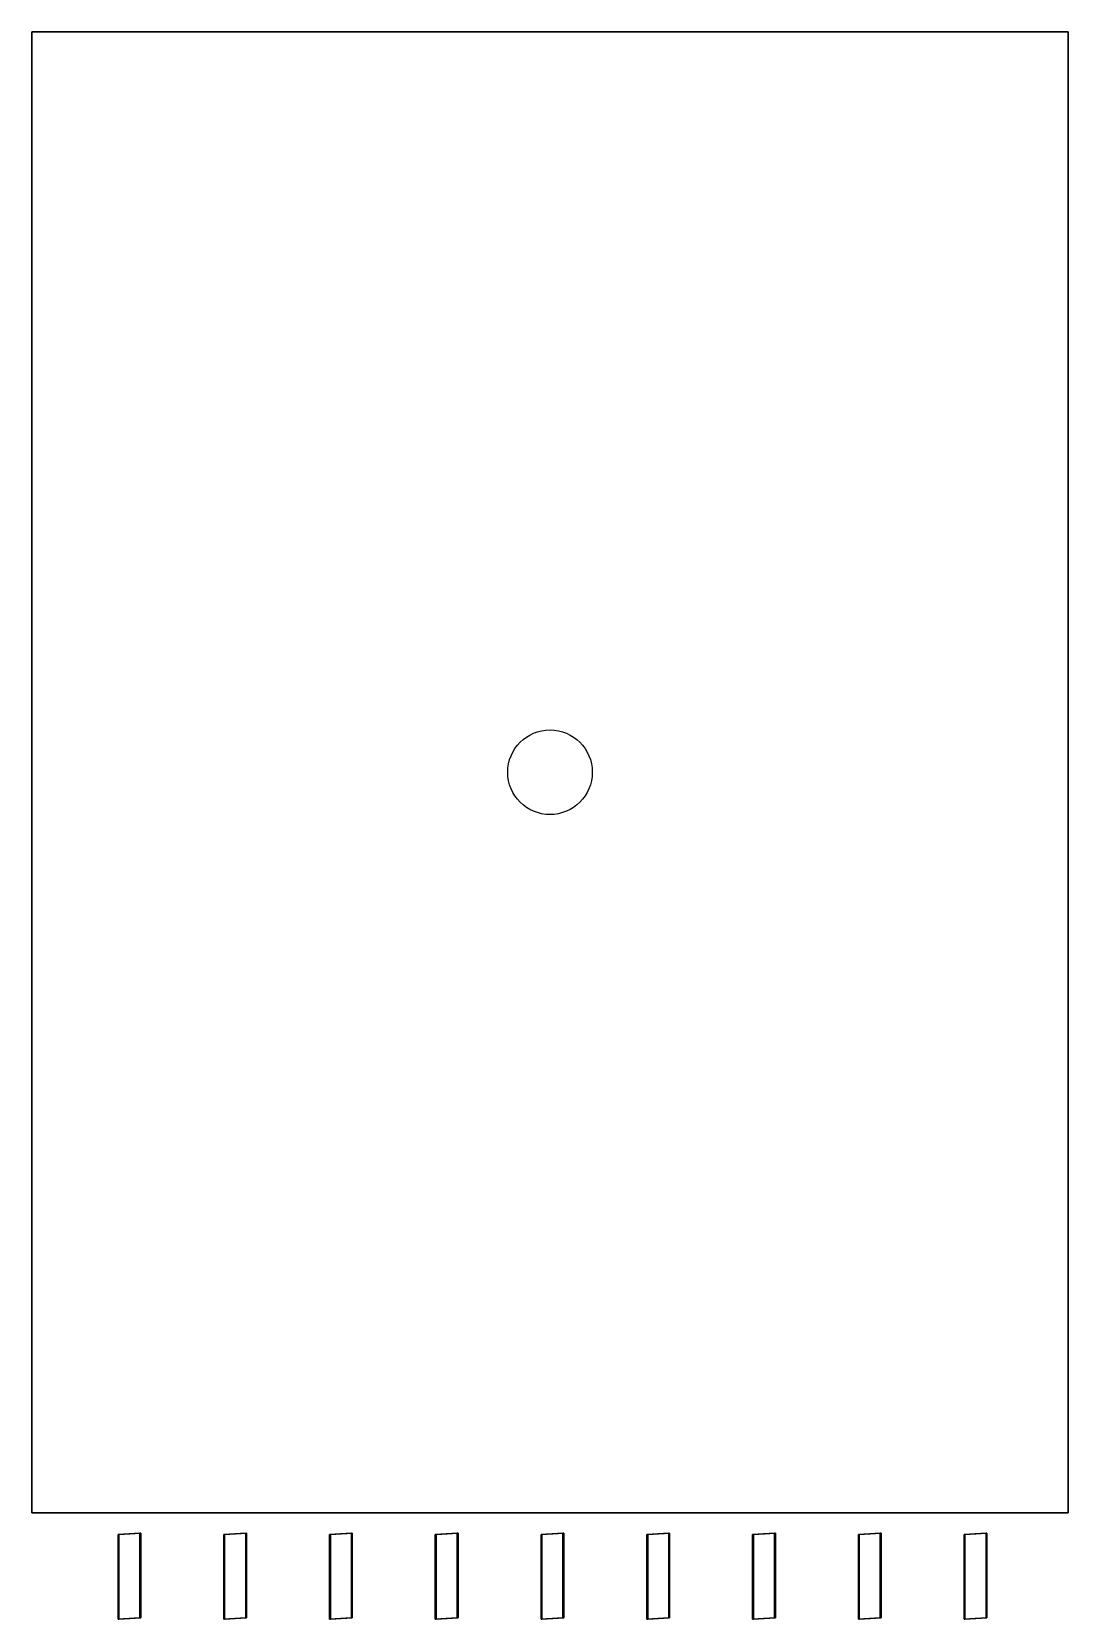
# Model space of a CAD drawing. Header units: metres. Extents: x -16.4 to 2.5, y -1.6 to 7.
# Drawn here: x -2.45 to 2.45, y -0.5 to 7 of the extents above; entities outside this region: 1.
import ezdxf

# ---------------------------------------------------------------- set-up
doc = ezdxf.new("R2010")
doc.units = ezdxf.units.M

msp = doc.modelspace()

# ---------------------------------------------------------------- linework, layer by layer
at = {"layer": 'Fixed Shading', "color": 9}
for points in [[(-1.93858, -0.0967, -1.43708), (-2.0421, -0.10345, -1.05077), (-2.0421, -0.50339, -1.05775), (-1.93858, -0.49664, -1.44406)], [(-1.93858, -0.49664, -1.44406), (-2.0421, -0.50339, -1.05775), (-2.0421, -0.10345, -1.05077), (-1.93858, -0.0967, -1.43708)], [(-1.93858, -0.0967, -1.43708), (-2.03824, -0.10347, -1.04973), (-2.0421, -0.10345, -1.05077)], [(-2.0421, -0.10345, -1.05077), (-2.03824, -0.10347, -1.04973), (-1.93858, -0.0967, -1.43708)], [(-1.93858, -0.0967, -0.93708), (-2.0421, -0.10345, -0.55077), (-2.0421, -0.50339, -0.55775), (-1.93858, -0.49664, -0.94406)], [(-1.93858, -0.49664, -0.94406), (-2.0421, -0.50339, -0.55775), (-2.0421, -0.10345, -0.55077), (-1.93858, -0.0967, -0.93708)], [(-1.93858, -0.0967, -0.93708), (-2.03824, -0.10347, -0.54973), (-2.0421, -0.10345, -0.55077)], [(-2.0421, -0.10345, -0.55077), (-2.03824, -0.10347, -0.54973), (-1.93858, -0.0967, -0.93708)], [(-1.93858, -0.0967, -0.43708), (-2.0421, -0.10345, -0.05077), (-2.0421, -0.50339, -0.05775), (-1.93858, -0.49664, -0.44406)], [(-1.93858, -0.49664, -0.44406), (-2.0421, -0.50339, -0.05775), (-2.0421, -0.10345, -0.05077), (-1.93858, -0.0967, -0.43708)], [(-1.93858, -0.0967, -0.43708), (-2.03824, -0.10347, -0.04973), (-2.0421, -0.10345, -0.05077)], [(-2.0421, -0.10345, -0.05077), (-2.03824, -0.10347, -0.04973), (-1.93858, -0.0967, -0.43708)], [(-1.93858, -0.0967, 0.06292), (-2.0421, -0.10345, 0.44923), (-2.0421, -0.50339, 0.44225), (-1.93858, -0.49664, 0.05594)], [(-1.93858, -0.49664, 0.05594), (-2.0421, -0.50339, 0.44225), (-2.0421, -0.10345, 0.44923), (-1.93858, -0.0967, 0.06292)], [(-1.93858, -0.0967, 0.06292), (-2.03824, -0.10347, 0.45027), (-2.0421, -0.10345, 0.44923)], [(-2.0421, -0.10345, 0.44923), (-2.03824, -0.10347, 0.45027), (-1.93858, -0.0967, 0.06292)], [(-1.93858, -0.0967, 0.56292), (-2.0421, -0.10345, 0.94923), (-2.0421, -0.50339, 0.94225), (-1.93858, -0.49664, 0.55594)], [(-1.93858, -0.49664, 0.55594), (-2.0421, -0.50339, 0.94225), (-2.0421, -0.10345, 0.94923), (-1.93858, -0.0967, 0.56292)], [(-1.93858, -0.0967, 0.56292), (-2.03824, -0.10347, 0.95027), (-2.0421, -0.10345, 0.94923)], [(-2.0421, -0.10345, 0.94923), (-2.03824, -0.10347, 0.95027), (-1.93858, -0.0967, 0.56292)], [(-1.93858, -0.0967, 1.06292), (-2.0421, -0.10345, 1.44923), (-2.0421, -0.50339, 1.44225), (-1.93858, -0.49664, 1.05594)], [(-1.93858, -0.49664, 1.05594), (-2.0421, -0.50339, 1.44225), (-2.0421, -0.10345, 1.44923), (-1.93858, -0.0967, 1.06292)], [(-1.93858, -0.0967, 1.06292), (-2.03824, -0.10347, 1.45027), (-2.0421, -0.10345, 1.44923)], [(-2.0421, -0.10345, 1.44923), (-2.03824, -0.10347, 1.45027), (-1.93858, -0.0967, 1.06292)], [(-2.0421, -0.10345, -1.05077), (-2.03824, -0.5034, -1.05671), (-2.0421, -0.50339, -1.05775)], [(-2.0421, -0.50339, -1.05775), (-2.03824, -0.5034, -1.05671), (-2.0421, -0.10345, -1.05077)], [(-2.0421, -0.10345, -0.55077), (-2.03824, -0.5034, -0.55671), (-2.0421, -0.50339, -0.55775)], [(-2.0421, -0.50339, -0.55775), (-2.03824, -0.5034, -0.55671), (-2.0421, -0.10345, -0.55077)], [(-2.0421, -0.10345, -0.05077), (-2.03824, -0.5034, -0.05671), (-2.0421, -0.50339, -0.05775)], [(-2.0421, -0.50339, -0.05775), (-2.03824, -0.5034, -0.05671), (-2.0421, -0.10345, -0.05077)], [(-2.0421, -0.10345, 0.44923), (-2.03824, -0.5034, 0.44329), (-2.0421, -0.50339, 0.44225)], [(-2.0421, -0.50339, 0.44225), (-2.03824, -0.5034, 0.44329), (-2.0421, -0.10345, 0.44923)], [(-2.0421, -0.10345, 0.94923), (-2.03824, -0.5034, 0.94329), (-2.0421, -0.50339, 0.94225)], [(-2.0421, -0.50339, 0.94225), (-2.03824, -0.5034, 0.94329), (-2.0421, -0.10345, 0.94923)], [(-2.0421, -0.10345, 1.44923), (-2.03824, -0.5034, 1.44329), (-2.0421, -0.50339, 1.44225)], [(-2.0421, -0.50339, 1.44225), (-2.03824, -0.5034, 1.44329), (-2.0421, -0.10345, 1.44923)], [(-1.93471, -0.49666, -1.44302), (-2.03824, -0.5034, -1.05671), (-2.03824, -0.10347, -1.04973), (-1.93471, -0.09672, -1.43604)], [(-1.93471, -0.09672, -1.43604), (-2.03824, -0.10347, -1.04973), (-2.03824, -0.5034, -1.05671), (-1.93471, -0.49666, -1.44302)], [(-1.93471, -0.49666, -0.94302), (-2.03824, -0.5034, -0.55671), (-2.03824, -0.10347, -0.54973), (-1.93471, -0.09672, -0.93604)], [(-1.93471, -0.09672, -0.93604), (-2.03824, -0.10347, -0.54973), (-2.03824, -0.5034, -0.55671), (-1.93471, -0.49666, -0.94302)], [(-1.93471, -0.49666, -0.44302), (-2.03824, -0.5034, -0.05671), (-2.03824, -0.10347, -0.04973), (-1.93471, -0.09672, -0.43604)], [(-1.93471, -0.09672, -0.43604), (-2.03824, -0.10347, -0.04973), (-2.03824, -0.5034, -0.05671), (-1.93471, -0.49666, -0.44302)], [(-1.93471, -0.49666, 0.05698), (-2.03824, -0.5034, 0.44329), (-2.03824, -0.10347, 0.45027), (-1.93471, -0.09672, 0.06396)], [(-1.93471, -0.09672, 0.06396), (-2.03824, -0.10347, 0.45027), (-2.03824, -0.5034, 0.44329), (-1.93471, -0.49666, 0.05698)], [(-1.93471, -0.49666, 0.55698), (-2.03824, -0.5034, 0.94329), (-2.03824, -0.10347, 0.95027), (-1.93471, -0.09672, 0.56396)], [(-1.93471, -0.09672, 0.56396), (-2.03824, -0.10347, 0.95027), (-2.03824, -0.5034, 0.94329), (-1.93471, -0.49666, 0.55698)], [(-1.93471, -0.49666, 1.05698), (-2.03824, -0.5034, 1.44329), (-2.03824, -0.10347, 1.45027), (-1.93471, -0.09672, 1.06396)], [(-1.93471, -0.09672, 1.06396), (-2.03824, -0.10347, 1.45027), (-2.03824, -0.5034, 1.44329), (-1.93471, -0.49666, 1.05698)], [(-1.93858, -0.49664, -1.44406), (-1.93471, -0.09672, -1.43604), (-1.93858, -0.0967, -1.43708)], [(-1.93858, -0.0967, -1.43708), (-1.93471, -0.09672, -1.43604), (-1.93858, -0.49664, -1.44406)], [(-1.93858, -0.49664, -0.94406), (-1.93471, -0.09672, -0.93604), (-1.93858, -0.0967, -0.93708)], [(-1.93858, -0.0967, -0.93708), (-1.93471, -0.09672, -0.93604), (-1.93858, -0.49664, -0.94406)], [(-1.93858, -0.49664, -0.44406), (-1.93471, -0.09672, -0.43604), (-1.93858, -0.0967, -0.43708)], [(-1.93858, -0.0967, -0.43708), (-1.93471, -0.09672, -0.43604), (-1.93858, -0.49664, -0.44406)], [(-1.93858, -0.49664, 0.05594), (-1.93471, -0.09672, 0.06396), (-1.93858, -0.0967, 0.06292)], [(-1.93858, -0.0967, 0.06292), (-1.93471, -0.09672, 0.06396), (-1.93858, -0.49664, 0.05594)], [(-1.93858, -0.49664, 0.55594), (-1.93471, -0.09672, 0.56396), (-1.93858, -0.0967, 0.56292)], [(-1.93858, -0.0967, 0.56292), (-1.93471, -0.09672, 0.56396), (-1.93858, -0.49664, 0.55594)], [(-1.93858, -0.49664, 1.05594), (-1.93471, -0.09672, 1.06396), (-1.93858, -0.0967, 1.06292)], [(-1.93858, -0.0967, 1.06292), (-1.93471, -0.09672, 1.06396), (-1.93858, -0.49664, 1.05594)], [(-1.43858, -0.0967, -1.43708), (-1.5421, -0.10345, -1.05077), (-1.5421, -0.50339, -1.05775), (-1.43858, -0.49664, -1.44406)], [(-1.43858, -0.49664, -1.44406), (-1.5421, -0.50339, -1.05775), (-1.5421, -0.10345, -1.05077), (-1.43858, -0.0967, -1.43708)], [(-1.43858, -0.0967, -1.43708), (-1.53824, -0.10347, -1.04973), (-1.5421, -0.10345, -1.05077)], [(-1.5421, -0.10345, -1.05077), (-1.53824, -0.10347, -1.04973), (-1.43858, -0.0967, -1.43708)], [(-1.43858, -0.0967, -0.93708), (-1.5421, -0.10345, -0.55077), (-1.5421, -0.50339, -0.55775), (-1.43858, -0.49664, -0.94406)], [(-1.43858, -0.49664, -0.94406), (-1.5421, -0.50339, -0.55775), (-1.5421, -0.10345, -0.55077), (-1.43858, -0.0967, -0.93708)], [(-1.43858, -0.0967, -0.93708), (-1.53824, -0.10347, -0.54973), (-1.5421, -0.10345, -0.55077)], [(-1.5421, -0.10345, -0.55077), (-1.53824, -0.10347, -0.54973), (-1.43858, -0.0967, -0.93708)], [(-1.43858, -0.0967, -0.43708), (-1.5421, -0.10345, -0.05077), (-1.5421, -0.50339, -0.05775), (-1.43858, -0.49664, -0.44406)], [(-1.43858, -0.49664, -0.44406), (-1.5421, -0.50339, -0.05775), (-1.5421, -0.10345, -0.05077), (-1.43858, -0.0967, -0.43708)], [(-1.43858, -0.0967, -0.43708), (-1.53824, -0.10347, -0.04973), (-1.5421, -0.10345, -0.05077)], [(-1.5421, -0.10345, -0.05077), (-1.53824, -0.10347, -0.04973), (-1.43858, -0.0967, -0.43708)], [(-1.43858, -0.0967, 0.06292), (-1.5421, -0.10345, 0.44923), (-1.5421, -0.50339, 0.44225), (-1.43858, -0.49664, 0.05594)], [(-1.43858, -0.49664, 0.05594), (-1.5421, -0.50339, 0.44225), (-1.5421, -0.10345, 0.44923), (-1.43858, -0.0967, 0.06292)], [(-1.43858, -0.0967, 0.06292), (-1.53824, -0.10347, 0.45027), (-1.5421, -0.10345, 0.44923)], [(-1.5421, -0.10345, 0.44923), (-1.53824, -0.10347, 0.45027), (-1.43858, -0.0967, 0.06292)], [(-1.43858, -0.0967, 0.56292), (-1.5421, -0.10345, 0.94923), (-1.5421, -0.50339, 0.94225), (-1.43858, -0.49664, 0.55594)], [(-1.43858, -0.49664, 0.55594), (-1.5421, -0.50339, 0.94225), (-1.5421, -0.10345, 0.94923), (-1.43858, -0.0967, 0.56292)], [(-1.43858, -0.0967, 0.56292), (-1.53824, -0.10347, 0.95027), (-1.5421, -0.10345, 0.94923)], [(-1.5421, -0.10345, 0.94923), (-1.53824, -0.10347, 0.95027), (-1.43858, -0.0967, 0.56292)], [(-1.43858, -0.0967, 1.06292), (-1.5421, -0.10345, 1.44923), (-1.5421, -0.50339, 1.44225), (-1.43858, -0.49664, 1.05594)], [(-1.43858, -0.49664, 1.05594), (-1.5421, -0.50339, 1.44225), (-1.5421, -0.10345, 1.44923), (-1.43858, -0.0967, 1.06292)], [(-1.43858, -0.0967, 1.06292), (-1.53824, -0.10347, 1.45027), (-1.5421, -0.10345, 1.44923)], [(-1.5421, -0.10345, 1.44923), (-1.53824, -0.10347, 1.45027), (-1.43858, -0.0967, 1.06292)], [(-1.5421, -0.10345, -1.05077), (-1.53824, -0.5034, -1.05671), (-1.5421, -0.50339, -1.05775)], [(-1.5421, -0.50339, -1.05775), (-1.53824, -0.5034, -1.05671), (-1.5421, -0.10345, -1.05077)], [(-1.5421, -0.10345, -0.55077), (-1.53824, -0.5034, -0.55671), (-1.5421, -0.50339, -0.55775)], [(-1.5421, -0.50339, -0.55775), (-1.53824, -0.5034, -0.55671), (-1.5421, -0.10345, -0.55077)], [(-1.5421, -0.10345, -0.05077), (-1.53824, -0.5034, -0.05671), (-1.5421, -0.50339, -0.05775)], [(-1.5421, -0.50339, -0.05775), (-1.53824, -0.5034, -0.05671), (-1.5421, -0.10345, -0.05077)], [(-1.5421, -0.10345, 0.44923), (-1.53824, -0.5034, 0.44329), (-1.5421, -0.50339, 0.44225)], [(-1.5421, -0.50339, 0.44225), (-1.53824, -0.5034, 0.44329), (-1.5421, -0.10345, 0.44923)], [(-1.5421, -0.10345, 0.94923), (-1.53824, -0.5034, 0.94329), (-1.5421, -0.50339, 0.94225)], [(-1.5421, -0.50339, 0.94225), (-1.53824, -0.5034, 0.94329), (-1.5421, -0.10345, 0.94923)], [(-1.5421, -0.10345, 1.44923), (-1.53824, -0.5034, 1.44329), (-1.5421, -0.50339, 1.44225)], [(-1.5421, -0.50339, 1.44225), (-1.53824, -0.5034, 1.44329), (-1.5421, -0.10345, 1.44923)], [(-1.43471, -0.49666, -1.44302), (-1.53824, -0.5034, -1.05671), (-1.53824, -0.10347, -1.04973), (-1.43471, -0.09672, -1.43604)], [(-1.43471, -0.09672, -1.43604), (-1.53824, -0.10347, -1.04973), (-1.53824, -0.5034, -1.05671), (-1.43471, -0.49666, -1.44302)], [(-1.43471, -0.49666, -0.94302), (-1.53824, -0.5034, -0.55671), (-1.53824, -0.10347, -0.54973), (-1.43471, -0.09672, -0.93604)], [(-1.43471, -0.09672, -0.93604), (-1.53824, -0.10347, -0.54973), (-1.53824, -0.5034, -0.55671), (-1.43471, -0.49666, -0.94302)], [(-1.43471, -0.49666, -0.44302), (-1.53824, -0.5034, -0.05671), (-1.53824, -0.10347, -0.04973), (-1.43471, -0.09672, -0.43604)], [(-1.43471, -0.09672, -0.43604), (-1.53824, -0.10347, -0.04973), (-1.53824, -0.5034, -0.05671), (-1.43471, -0.49666, -0.44302)], [(-1.43471, -0.49666, 0.05698), (-1.53824, -0.5034, 0.44329), (-1.53824, -0.10347, 0.45027), (-1.43471, -0.09672, 0.06396)], [(-1.43471, -0.09672, 0.06396), (-1.53824, -0.10347, 0.45027), (-1.53824, -0.5034, 0.44329), (-1.43471, -0.49666, 0.05698)], [(-1.43471, -0.49666, 0.55698), (-1.53824, -0.5034, 0.94329), (-1.53824, -0.10347, 0.95027), (-1.43471, -0.09672, 0.56396)], [(-1.43471, -0.09672, 0.56396), (-1.53824, -0.10347, 0.95027), (-1.53824, -0.5034, 0.94329), (-1.43471, -0.49666, 0.55698)], [(-1.43471, -0.49666, 1.05698), (-1.53824, -0.5034, 1.44329), (-1.53824, -0.10347, 1.45027), (-1.43471, -0.09672, 1.06396)], [(-1.43471, -0.09672, 1.06396), (-1.53824, -0.10347, 1.45027), (-1.53824, -0.5034, 1.44329), (-1.43471, -0.49666, 1.05698)], [(-1.43858, -0.49664, -1.44406), (-1.43471, -0.09672, -1.43604), (-1.43858, -0.0967, -1.43708)], [(-1.43858, -0.0967, -1.43708), (-1.43471, -0.09672, -1.43604), (-1.43858, -0.49664, -1.44406)], [(-1.43858, -0.49664, -0.94406), (-1.43471, -0.09672, -0.93604), (-1.43858, -0.0967, -0.93708)], [(-1.43858, -0.0967, -0.93708), (-1.43471, -0.09672, -0.93604), (-1.43858, -0.49664, -0.94406)], [(-1.43858, -0.49664, -0.44406), (-1.43471, -0.09672, -0.43604), (-1.43858, -0.0967, -0.43708)], [(-1.43858, -0.0967, -0.43708), (-1.43471, -0.09672, -0.43604), (-1.43858, -0.49664, -0.44406)], [(-1.43858, -0.49664, 0.05594), (-1.43471, -0.09672, 0.06396), (-1.43858, -0.0967, 0.06292)], [(-1.43858, -0.0967, 0.06292), (-1.43471, -0.09672, 0.06396), (-1.43858, -0.49664, 0.05594)], [(-1.43858, -0.49664, 0.55594), (-1.43471, -0.09672, 0.56396), (-1.43858, -0.0967, 0.56292)], [(-1.43858, -0.0967, 0.56292), (-1.43471, -0.09672, 0.56396), (-1.43858, -0.49664, 0.55594)], [(-1.43858, -0.49664, 1.05594), (-1.43471, -0.09672, 1.06396), (-1.43858, -0.0967, 1.06292)], [(-1.43858, -0.0967, 1.06292), (-1.43471, -0.09672, 1.06396), (-1.43858, -0.49664, 1.05594)], [(-0.93858, -0.0967, -1.43708), (-1.0421, -0.10345, -1.05077), (-1.0421, -0.50339, -1.05775), (-0.93858, -0.49664, -1.44406)], [(-0.93858, -0.49664, -1.44406), (-1.0421, -0.50339, -1.05775), (-1.0421, -0.10345, -1.05077), (-0.93858, -0.0967, -1.43708)], [(-0.93858, -0.0967, -1.43708), (-1.03824, -0.10347, -1.04973), (-1.0421, -0.10345, -1.05077)], [(-1.0421, -0.10345, -1.05077), (-1.03824, -0.10347, -1.04973), (-0.93858, -0.0967, -1.43708)], [(-0.93858, -0.0967, -0.93708), (-1.0421, -0.10345, -0.55077), (-1.0421, -0.50339, -0.55775), (-0.93858, -0.49664, -0.94406)], [(-0.93858, -0.49664, -0.94406), (-1.0421, -0.50339, -0.55775), (-1.0421, -0.10345, -0.55077), (-0.93858, -0.0967, -0.93708)], [(-0.93858, -0.0967, -0.93708), (-1.03824, -0.10347, -0.54973), (-1.0421, -0.10345, -0.55077)], [(-1.0421, -0.10345, -0.55077), (-1.03824, -0.10347, -0.54973), (-0.93858, -0.0967, -0.93708)], [(-0.93858, -0.0967, -0.43708), (-1.0421, -0.10345, -0.05077), (-1.0421, -0.50339, -0.05775), (-0.93858, -0.49664, -0.44406)], [(-0.93858, -0.49664, -0.44406), (-1.0421, -0.50339, -0.05775), (-1.0421, -0.10345, -0.05077), (-0.93858, -0.0967, -0.43708)], [(-0.93858, -0.0967, -0.43708), (-1.03824, -0.10347, -0.04973), (-1.0421, -0.10345, -0.05077)], [(-1.0421, -0.10345, -0.05077), (-1.03824, -0.10347, -0.04973), (-0.93858, -0.0967, -0.43708)], [(-0.93858, -0.0967, 0.06292), (-1.0421, -0.10345, 0.44923), (-1.0421, -0.50339, 0.44225), (-0.93858, -0.49664, 0.05594)], [(-0.93858, -0.49664, 0.05594), (-1.0421, -0.50339, 0.44225), (-1.0421, -0.10345, 0.44923), (-0.93858, -0.0967, 0.06292)], [(-0.93858, -0.0967, 0.06292), (-1.03824, -0.10347, 0.45027), (-1.0421, -0.10345, 0.44923)], [(-1.0421, -0.10345, 0.44923), (-1.03824, -0.10347, 0.45027), (-0.93858, -0.0967, 0.06292)], [(-0.93858, -0.0967, 0.56292), (-1.0421, -0.10345, 0.94923), (-1.0421, -0.50339, 0.94225), (-0.93858, -0.49664, 0.55594)], [(-0.93858, -0.49664, 0.55594), (-1.0421, -0.50339, 0.94225), (-1.0421, -0.10345, 0.94923), (-0.93858, -0.0967, 0.56292)], [(-0.93858, -0.0967, 0.56292), (-1.03824, -0.10347, 0.95027), (-1.0421, -0.10345, 0.94923)], [(-1.0421, -0.10345, 0.94923), (-1.03824, -0.10347, 0.95027), (-0.93858, -0.0967, 0.56292)], [(-0.93858, -0.0967, 1.06292), (-1.0421, -0.10345, 1.44923), (-1.0421, -0.50339, 1.44225), (-0.93858, -0.49664, 1.05594)], [(-0.93858, -0.49664, 1.05594), (-1.0421, -0.50339, 1.44225), (-1.0421, -0.10345, 1.44923), (-0.93858, -0.0967, 1.06292)], [(-0.93858, -0.0967, 1.06292), (-1.03824, -0.10347, 1.45027), (-1.0421, -0.10345, 1.44923)], [(-1.0421, -0.10345, 1.44923), (-1.03824, -0.10347, 1.45027), (-0.93858, -0.0967, 1.06292)], [(-1.0421, -0.10345, -1.05077), (-1.03824, -0.5034, -1.05671), (-1.0421, -0.50339, -1.05775)], [(-1.0421, -0.50339, -1.05775), (-1.03824, -0.5034, -1.05671), (-1.0421, -0.10345, -1.05077)], [(-1.0421, -0.10345, -0.55077), (-1.03824, -0.5034, -0.55671), (-1.0421, -0.50339, -0.55775)], [(-1.0421, -0.50339, -0.55775), (-1.03824, -0.5034, -0.55671), (-1.0421, -0.10345, -0.55077)], [(-1.0421, -0.10345, -0.05077), (-1.03824, -0.5034, -0.05671), (-1.0421, -0.50339, -0.05775)], [(-1.0421, -0.50339, -0.05775), (-1.03824, -0.5034, -0.05671), (-1.0421, -0.10345, -0.05077)], [(-1.0421, -0.10345, 0.44923), (-1.03824, -0.5034, 0.44329), (-1.0421, -0.50339, 0.44225)], [(-1.0421, -0.50339, 0.44225), (-1.03824, -0.5034, 0.44329), (-1.0421, -0.10345, 0.44923)], [(-1.0421, -0.10345, 0.94923), (-1.03824, -0.5034, 0.94329), (-1.0421, -0.50339, 0.94225)], [(-1.0421, -0.50339, 0.94225), (-1.03824, -0.5034, 0.94329), (-1.0421, -0.10345, 0.94923)], [(-1.0421, -0.10345, 1.44923), (-1.03824, -0.5034, 1.44329), (-1.0421, -0.50339, 1.44225)], [(-1.0421, -0.50339, 1.44225), (-1.03824, -0.5034, 1.44329), (-1.0421, -0.10345, 1.44923)], [(-0.93471, -0.49666, -1.44302), (-1.03824, -0.5034, -1.05671), (-1.03824, -0.10347, -1.04973), (-0.93471, -0.09672, -1.43604)], [(-0.93471, -0.09672, -1.43604), (-1.03824, -0.10347, -1.04973), (-1.03824, -0.5034, -1.05671), (-0.93471, -0.49666, -1.44302)], [(-0.93471, -0.49666, -0.94302), (-1.03824, -0.5034, -0.55671), (-1.03824, -0.10347, -0.54973), (-0.93471, -0.09672, -0.93604)], [(-0.93471, -0.09672, -0.93604), (-1.03824, -0.10347, -0.54973), (-1.03824, -0.5034, -0.55671), (-0.93471, -0.49666, -0.94302)], [(-0.93471, -0.49666, -0.44302), (-1.03824, -0.5034, -0.05671), (-1.03824, -0.10347, -0.04973), (-0.93471, -0.09672, -0.43604)], [(-0.93471, -0.09672, -0.43604), (-1.03824, -0.10347, -0.04973), (-1.03824, -0.5034, -0.05671), (-0.93471, -0.49666, -0.44302)], [(-0.93471, -0.49666, 0.05698), (-1.03824, -0.5034, 0.44329), (-1.03824, -0.10347, 0.45027), (-0.93471, -0.09672, 0.06396)], [(-0.93471, -0.09672, 0.06396), (-1.03824, -0.10347, 0.45027), (-1.03824, -0.5034, 0.44329), (-0.93471, -0.49666, 0.05698)], [(-0.93471, -0.49666, 0.55698), (-1.03824, -0.5034, 0.94329), (-1.03824, -0.10347, 0.95027), (-0.93471, -0.09672, 0.56396)], [(-0.93471, -0.09672, 0.56396), (-1.03824, -0.10347, 0.95027), (-1.03824, -0.5034, 0.94329), (-0.93471, -0.49666, 0.55698)], [(-0.93471, -0.49666, 1.05698), (-1.03824, -0.5034, 1.44329), (-1.03824, -0.10347, 1.45027), (-0.93471, -0.09672, 1.06396)], [(-0.93471, -0.09672, 1.06396), (-1.03824, -0.10347, 1.45027), (-1.03824, -0.5034, 1.44329), (-0.93471, -0.49666, 1.05698)], [(-0.93858, -0.49664, -1.44406), (-0.93471, -0.09672, -1.43604), (-0.93858, -0.0967, -1.43708)], [(-0.93858, -0.0967, -1.43708), (-0.93471, -0.09672, -1.43604), (-0.93858, -0.49664, -1.44406)], [(-0.93858, -0.49664, -0.94406), (-0.93471, -0.09672, -0.93604), (-0.93858, -0.0967, -0.93708)], [(-0.93858, -0.0967, -0.93708), (-0.93471, -0.09672, -0.93604), (-0.93858, -0.49664, -0.94406)], [(-0.93858, -0.49664, -0.44406), (-0.93471, -0.09672, -0.43604), (-0.93858, -0.0967, -0.43708)], [(-0.93858, -0.0967, -0.43708), (-0.93471, -0.09672, -0.43604), (-0.93858, -0.49664, -0.44406)], [(-0.93858, -0.49664, 0.05594), (-0.93471, -0.09672, 0.06396), (-0.93858, -0.0967, 0.06292)], [(-0.93858, -0.0967, 0.06292), (-0.93471, -0.09672, 0.06396), (-0.93858, -0.49664, 0.05594)], [(-0.93858, -0.49664, 0.55594), (-0.93471, -0.09672, 0.56396), (-0.93858, -0.0967, 0.56292)], [(-0.93858, -0.0967, 0.56292), (-0.93471, -0.09672, 0.56396), (-0.93858, -0.49664, 0.55594)], [(-0.93858, -0.49664, 1.05594), (-0.93471, -0.09672, 1.06396), (-0.93858, -0.0967, 1.06292)], [(-0.93858, -0.0967, 1.06292), (-0.93471, -0.09672, 1.06396), (-0.93858, -0.49664, 1.05594)], [(-0.43858, -0.0967, -1.43708), (-0.5421, -0.10345, -1.05077), (-0.5421, -0.50339, -1.05775), (-0.43858, -0.49664, -1.44406)], [(-0.43858, -0.49664, -1.44406), (-0.5421, -0.50339, -1.05775), (-0.5421, -0.10345, -1.05077), (-0.43858, -0.0967, -1.43708)], [(-0.43858, -0.0967, -1.43708), (-0.53824, -0.10347, -1.04973), (-0.5421, -0.10345, -1.05077)], [(-0.5421, -0.10345, -1.05077), (-0.53824, -0.10347, -1.04973), (-0.43858, -0.0967, -1.43708)], [(-0.43858, -0.0967, -0.93708), (-0.5421, -0.10345, -0.55077), (-0.5421, -0.50339, -0.55775), (-0.43858, -0.49664, -0.94406)], [(-0.43858, -0.49664, -0.94406), (-0.5421, -0.50339, -0.55775), (-0.5421, -0.10345, -0.55077), (-0.43858, -0.0967, -0.93708)], [(-0.43858, -0.0967, -0.93708), (-0.53824, -0.10347, -0.54973), (-0.5421, -0.10345, -0.55077)], [(-0.5421, -0.10345, -0.55077), (-0.53824, -0.10347, -0.54973), (-0.43858, -0.0967, -0.93708)], [(-0.43858, -0.0967, -0.43708), (-0.5421, -0.10345, -0.05077), (-0.5421, -0.50339, -0.05775), (-0.43858, -0.49664, -0.44406)], [(-0.43858, -0.49664, -0.44406), (-0.5421, -0.50339, -0.05775), (-0.5421, -0.10345, -0.05077), (-0.43858, -0.0967, -0.43708)], [(-0.43858, -0.0967, -0.43708), (-0.53824, -0.10347, -0.04973), (-0.5421, -0.10345, -0.05077)], [(-0.5421, -0.10345, -0.05077), (-0.53824, -0.10347, -0.04973), (-0.43858, -0.0967, -0.43708)], [(-0.43858, -0.0967, 0.06292), (-0.5421, -0.10345, 0.44923), (-0.5421, -0.50339, 0.44225), (-0.43858, -0.49664, 0.05594)], [(-0.43858, -0.49664, 0.05594), (-0.5421, -0.50339, 0.44225), (-0.5421, -0.10345, 0.44923), (-0.43858, -0.0967, 0.06292)], [(-0.43858, -0.0967, 0.06292), (-0.53824, -0.10347, 0.45027), (-0.5421, -0.10345, 0.44923)], [(-0.5421, -0.10345, 0.44923), (-0.53824, -0.10347, 0.45027), (-0.43858, -0.0967, 0.06292)], [(-0.43858, -0.0967, 0.56292), (-0.5421, -0.10345, 0.94923), (-0.5421, -0.50339, 0.94225), (-0.43858, -0.49664, 0.55594)], [(-0.43858, -0.49664, 0.55594), (-0.5421, -0.50339, 0.94225), (-0.5421, -0.10345, 0.94923), (-0.43858, -0.0967, 0.56292)], [(-0.43858, -0.0967, 0.56292), (-0.53824, -0.10347, 0.95027), (-0.5421, -0.10345, 0.94923)], [(-0.5421, -0.10345, 0.94923), (-0.53824, -0.10347, 0.95027), (-0.43858, -0.0967, 0.56292)], [(-0.43858, -0.0967, 1.06292), (-0.5421, -0.10345, 1.44923), (-0.5421, -0.50339, 1.44225), (-0.43858, -0.49664, 1.05594)], [(-0.43858, -0.49664, 1.05594), (-0.5421, -0.50339, 1.44225), (-0.5421, -0.10345, 1.44923), (-0.43858, -0.0967, 1.06292)], [(-0.43858, -0.0967, 1.06292), (-0.53824, -0.10347, 1.45027), (-0.5421, -0.10345, 1.44923)], [(-0.5421, -0.10345, 1.44923), (-0.53824, -0.10347, 1.45027), (-0.43858, -0.0967, 1.06292)], [(-0.5421, -0.10345, -1.05077), (-0.53824, -0.5034, -1.05671), (-0.5421, -0.50339, -1.05775)], [(-0.5421, -0.50339, -1.05775), (-0.53824, -0.5034, -1.05671), (-0.5421, -0.10345, -1.05077)], [(-0.5421, -0.10345, -0.55077), (-0.53824, -0.5034, -0.55671), (-0.5421, -0.50339, -0.55775)], [(-0.5421, -0.50339, -0.55775), (-0.53824, -0.5034, -0.55671), (-0.5421, -0.10345, -0.55077)], [(-0.5421, -0.10345, -0.05077), (-0.53824, -0.5034, -0.05671), (-0.5421, -0.50339, -0.05775)], [(-0.5421, -0.50339, -0.05775), (-0.53824, -0.5034, -0.05671), (-0.5421, -0.10345, -0.05077)], [(-0.5421, -0.10345, 0.44923), (-0.53824, -0.5034, 0.44329), (-0.5421, -0.50339, 0.44225)], [(-0.5421, -0.50339, 0.44225), (-0.53824, -0.5034, 0.44329), (-0.5421, -0.10345, 0.44923)], [(-0.5421, -0.10345, 0.94923), (-0.53824, -0.5034, 0.94329), (-0.5421, -0.50339, 0.94225)], [(-0.5421, -0.50339, 0.94225), (-0.53824, -0.5034, 0.94329), (-0.5421, -0.10345, 0.94923)], [(-0.5421, -0.10345, 1.44923), (-0.53824, -0.5034, 1.44329), (-0.5421, -0.50339, 1.44225)], [(-0.5421, -0.50339, 1.44225), (-0.53824, -0.5034, 1.44329), (-0.5421, -0.10345, 1.44923)], [(-0.43471, -0.49666, -1.44302), (-0.53824, -0.5034, -1.05671), (-0.53824, -0.10347, -1.04973), (-0.43471, -0.09672, -1.43604)], [(-0.43471, -0.09672, -1.43604), (-0.53824, -0.10347, -1.04973), (-0.53824, -0.5034, -1.05671), (-0.43471, -0.49666, -1.44302)], [(-0.43471, -0.49666, -0.94302), (-0.53824, -0.5034, -0.55671), (-0.53824, -0.10347, -0.54973), (-0.43471, -0.09672, -0.93604)], [(-0.43471, -0.09672, -0.93604), (-0.53824, -0.10347, -0.54973), (-0.53824, -0.5034, -0.55671), (-0.43471, -0.49666, -0.94302)], [(-0.43471, -0.49666, -0.44302), (-0.53824, -0.5034, -0.05671), (-0.53824, -0.10347, -0.04973), (-0.43471, -0.09672, -0.43604)], [(-0.43471, -0.09672, -0.43604), (-0.53824, -0.10347, -0.04973), (-0.53824, -0.5034, -0.05671), (-0.43471, -0.49666, -0.44302)], [(-0.43471, -0.49666, 0.05698), (-0.53824, -0.5034, 0.44329), (-0.53824, -0.10347, 0.45027), (-0.43471, -0.09672, 0.06396)], [(-0.43471, -0.09672, 0.06396), (-0.53824, -0.10347, 0.45027), (-0.53824, -0.5034, 0.44329), (-0.43471, -0.49666, 0.05698)], [(-0.43471, -0.49666, 0.55698), (-0.53824, -0.5034, 0.94329), (-0.53824, -0.10347, 0.95027), (-0.43471, -0.09672, 0.56396)], [(-0.43471, -0.09672, 0.56396), (-0.53824, -0.10347, 0.95027), (-0.53824, -0.5034, 0.94329), (-0.43471, -0.49666, 0.55698)], [(-0.43471, -0.49666, 1.05698), (-0.53824, -0.5034, 1.44329), (-0.53824, -0.10347, 1.45027), (-0.43471, -0.09672, 1.06396)], [(-0.43471, -0.09672, 1.06396), (-0.53824, -0.10347, 1.45027), (-0.53824, -0.5034, 1.44329), (-0.43471, -0.49666, 1.05698)], [(-0.43858, -0.49664, -1.44406), (-0.43471, -0.09672, -1.43604), (-0.43858, -0.0967, -1.43708)], [(-0.43858, -0.0967, -1.43708), (-0.43471, -0.09672, -1.43604), (-0.43858, -0.49664, -1.44406)], [(-0.43858, -0.49664, -0.94406), (-0.43471, -0.09672, -0.93604), (-0.43858, -0.0967, -0.93708)], [(-0.43858, -0.0967, -0.93708), (-0.43471, -0.09672, -0.93604), (-0.43858, -0.49664, -0.94406)], [(-0.43858, -0.49664, -0.44406), (-0.43471, -0.09672, -0.43604), (-0.43858, -0.0967, -0.43708)], [(-0.43858, -0.0967, -0.43708), (-0.43471, -0.09672, -0.43604), (-0.43858, -0.49664, -0.44406)], [(-0.43858, -0.49664, 0.05594), (-0.43471, -0.09672, 0.06396), (-0.43858, -0.0967, 0.06292)], [(-0.43858, -0.0967, 0.06292), (-0.43471, -0.09672, 0.06396), (-0.43858, -0.49664, 0.05594)], [(-0.43858, -0.49664, 0.55594), (-0.43471, -0.09672, 0.56396), (-0.43858, -0.0967, 0.56292)], [(-0.43858, -0.0967, 0.56292), (-0.43471, -0.09672, 0.56396), (-0.43858, -0.49664, 0.55594)], [(-0.43858, -0.49664, 1.05594), (-0.43471, -0.09672, 1.06396), (-0.43858, -0.0967, 1.06292)], [(-0.43858, -0.0967, 1.06292), (-0.43471, -0.09672, 1.06396), (-0.43858, -0.49664, 1.05594)], [(0.06142, -0.0967, -1.43708), (-0.0421, -0.10345, -1.05077), (-0.0421, -0.50339, -1.05775), (0.06142, -0.49664, -1.44406)], [(0.06142, -0.49664, -1.44406), (-0.0421, -0.50339, -1.05775), (-0.0421, -0.10345, -1.05077), (0.06142, -0.0967, -1.43708)], [(0.06142, -0.0967, -1.43708), (-0.03824, -0.10347, -1.04973), (-0.0421, -0.10345, -1.05077)], [(-0.0421, -0.10345, -1.05077), (-0.03824, -0.10347, -1.04973), (0.06142, -0.0967, -1.43708)], [(0.06142, -0.0967, -0.93708), (-0.0421, -0.10345, -0.55077), (-0.0421, -0.50339, -0.55775), (0.06142, -0.49664, -0.94406)], [(0.06142, -0.49664, -0.94406), (-0.0421, -0.50339, -0.55775), (-0.0421, -0.10345, -0.55077), (0.06142, -0.0967, -0.93708)], [(0.06142, -0.0967, -0.93708), (-0.03824, -0.10347, -0.54973), (-0.0421, -0.10345, -0.55077)], [(-0.0421, -0.10345, -0.55077), (-0.03824, -0.10347, -0.54973), (0.06142, -0.0967, -0.93708)], [(0.06142, -0.0967, -0.43708), (-0.0421, -0.10345, -0.05077), (-0.0421, -0.50339, -0.05775), (0.06142, -0.49664, -0.44406)], [(0.06142, -0.49664, -0.44406), (-0.0421, -0.50339, -0.05775), (-0.0421, -0.10345, -0.05077), (0.06142, -0.0967, -0.43708)], [(0.06142, -0.0967, -0.43708), (-0.03824, -0.10347, -0.04973), (-0.0421, -0.10345, -0.05077)], [(-0.0421, -0.10345, -0.05077), (-0.03824, -0.10347, -0.04973), (0.06142, -0.0967, -0.43708)], [(0.06142, -0.0967, 0.06292), (-0.0421, -0.10345, 0.44923), (-0.0421, -0.50339, 0.44225), (0.06142, -0.49664, 0.05594)], [(0.06142, -0.49664, 0.05594), (-0.0421, -0.50339, 0.44225), (-0.0421, -0.10345, 0.44923), (0.06142, -0.0967, 0.06292)], [(0.06142, -0.0967, 0.06292), (-0.03824, -0.10347, 0.45027), (-0.0421, -0.10345, 0.44923)], [(-0.0421, -0.10345, 0.44923), (-0.03824, -0.10347, 0.45027), (0.06142, -0.0967, 0.06292)], [(0.06142, -0.0967, 0.56292), (-0.0421, -0.10345, 0.94923), (-0.0421, -0.50339, 0.94225), (0.06142, -0.49664, 0.55594)], [(0.06142, -0.49664, 0.55594), (-0.0421, -0.50339, 0.94225), (-0.0421, -0.10345, 0.94923), (0.06142, -0.0967, 0.56292)], [(0.06142, -0.0967, 0.56292), (-0.03824, -0.10347, 0.95027), (-0.0421, -0.10345, 0.94923)], [(-0.0421, -0.10345, 0.94923), (-0.03824, -0.10347, 0.95027), (0.06142, -0.0967, 0.56292)], [(0.06142, -0.0967, 1.06292), (-0.0421, -0.10345, 1.44923), (-0.0421, -0.50339, 1.44225), (0.06142, -0.49664, 1.05594)], [(0.06142, -0.49664, 1.05594), (-0.0421, -0.50339, 1.44225), (-0.0421, -0.10345, 1.44923), (0.06142, -0.0967, 1.06292)], [(0.06142, -0.0967, 1.06292), (-0.03824, -0.10347, 1.45027), (-0.0421, -0.10345, 1.44923)], [(-0.0421, -0.10345, 1.44923), (-0.03824, -0.10347, 1.45027), (0.06142, -0.0967, 1.06292)], [(-0.0421, -0.10345, -1.05077), (-0.03824, -0.5034, -1.05671), (-0.0421, -0.50339, -1.05775)], [(-0.0421, -0.50339, -1.05775), (-0.03824, -0.5034, -1.05671), (-0.0421, -0.10345, -1.05077)], [(-0.0421, -0.10345, -0.55077), (-0.03824, -0.5034, -0.55671), (-0.0421, -0.50339, -0.55775)], [(-0.0421, -0.50339, -0.55775), (-0.03824, -0.5034, -0.55671), (-0.0421, -0.10345, -0.55077)], [(-0.0421, -0.10345, -0.05077), (-0.03824, -0.5034, -0.05671), (-0.0421, -0.50339, -0.05775)], [(-0.0421, -0.50339, -0.05775), (-0.03824, -0.5034, -0.05671), (-0.0421, -0.10345, -0.05077)], [(-0.0421, -0.10345, 0.44923), (-0.03824, -0.5034, 0.44329), (-0.0421, -0.50339, 0.44225)], [(-0.0421, -0.50339, 0.44225), (-0.03824, -0.5034, 0.44329), (-0.0421, -0.10345, 0.44923)], [(-0.0421, -0.10345, 0.94923), (-0.03824, -0.5034, 0.94329), (-0.0421, -0.50339, 0.94225)], [(-0.0421, -0.50339, 0.94225), (-0.03824, -0.5034, 0.94329), (-0.0421, -0.10345, 0.94923)], [(-0.0421, -0.10345, 1.44923), (-0.03824, -0.5034, 1.44329), (-0.0421, -0.50339, 1.44225)], [(-0.0421, -0.50339, 1.44225), (-0.03824, -0.5034, 1.44329), (-0.0421, -0.10345, 1.44923)], [(0.06529, -0.49666, -1.44302), (-0.03824, -0.5034, -1.05671), (-0.03824, -0.10347, -1.04973), (0.06529, -0.09672, -1.43604)], [(0.06529, -0.09672, -1.43604), (-0.03824, -0.10347, -1.04973), (-0.03824, -0.5034, -1.05671), (0.06529, -0.49666, -1.44302)], [(0.06529, -0.49666, -0.94302), (-0.03824, -0.5034, -0.55671), (-0.03824, -0.10347, -0.54973), (0.06529, -0.09672, -0.93604)], [(0.06529, -0.09672, -0.93604), (-0.03824, -0.10347, -0.54973), (-0.03824, -0.5034, -0.55671), (0.06529, -0.49666, -0.94302)], [(0.06529, -0.49666, -0.44302), (-0.03824, -0.5034, -0.05671), (-0.03824, -0.10347, -0.04973), (0.06529, -0.09672, -0.43604)], [(0.06529, -0.09672, -0.43604), (-0.03824, -0.10347, -0.04973), (-0.03824, -0.5034, -0.05671), (0.06529, -0.49666, -0.44302)], [(0.06529, -0.49666, 0.05698), (-0.03824, -0.5034, 0.44329), (-0.03824, -0.10347, 0.45027), (0.06529, -0.09672, 0.06396)], [(0.06529, -0.09672, 0.06396), (-0.03824, -0.10347, 0.45027), (-0.03824, -0.5034, 0.44329), (0.06529, -0.49666, 0.05698)], [(0.06529, -0.49666, 0.55698), (-0.03824, -0.5034, 0.94329), (-0.03824, -0.10347, 0.95027), (0.06529, -0.09672, 0.56396)], [(0.06529, -0.09672, 0.56396), (-0.03824, -0.10347, 0.95027), (-0.03824, -0.5034, 0.94329), (0.06529, -0.49666, 0.55698)], [(0.06529, -0.49666, 1.05698), (-0.03824, -0.5034, 1.44329), (-0.03824, -0.10347, 1.45027), (0.06529, -0.09672, 1.06396)], [(0.06529, -0.09672, 1.06396), (-0.03824, -0.10347, 1.45027), (-0.03824, -0.5034, 1.44329), (0.06529, -0.49666, 1.05698)], [(0.06142, -0.49664, -1.44406), (0.06529, -0.09672, -1.43604), (0.06142, -0.0967, -1.43708)], [(0.06142, -0.0967, -1.43708), (0.06529, -0.09672, -1.43604), (0.06142, -0.49664, -1.44406)], [(0.06142, -0.49664, -0.94406), (0.06529, -0.09672, -0.93604), (0.06142, -0.0967, -0.93708)], [(0.06142, -0.0967, -0.93708), (0.06529, -0.09672, -0.93604), (0.06142, -0.49664, -0.94406)], [(0.06142, -0.49664, -0.44406), (0.06529, -0.09672, -0.43604), (0.06142, -0.0967, -0.43708)], [(0.06142, -0.0967, -0.43708), (0.06529, -0.09672, -0.43604), (0.06142, -0.49664, -0.44406)], [(0.06142, -0.49664, 0.05594), (0.06529, -0.09672, 0.06396), (0.06142, -0.0967, 0.06292)], [(0.06142, -0.0967, 0.06292), (0.06529, -0.09672, 0.06396), (0.06142, -0.49664, 0.05594)], [(0.06142, -0.49664, 0.55594), (0.06529, -0.09672, 0.56396), (0.06142, -0.0967, 0.56292)], [(0.06142, -0.0967, 0.56292), (0.06529, -0.09672, 0.56396), (0.06142, -0.49664, 0.55594)], [(0.06142, -0.49664, 1.05594), (0.06529, -0.09672, 1.06396), (0.06142, -0.0967, 1.06292)], [(0.06142, -0.0967, 1.06292), (0.06529, -0.09672, 1.06396), (0.06142, -0.49664, 1.05594)], [(0.56142, -0.0967, -1.43708), (0.4579, -0.10345, -1.05077), (0.4579, -0.50339, -1.05775), (0.56142, -0.49664, -1.44406)], [(0.56142, -0.49664, -1.44406), (0.4579, -0.50339, -1.05775), (0.4579, -0.10345, -1.05077), (0.56142, -0.0967, -1.43708)], [(0.56142, -0.0967, -1.43708), (0.46176, -0.10347, -1.04973), (0.4579, -0.10345, -1.05077)], [(0.4579, -0.10345, -1.05077), (0.46176, -0.10347, -1.04973), (0.56142, -0.0967, -1.43708)], [(0.56142, -0.0967, -0.93708), (0.4579, -0.10345, -0.55077), (0.4579, -0.50339, -0.55775), (0.56142, -0.49664, -0.94406)], [(0.56142, -0.49664, -0.94406), (0.4579, -0.50339, -0.55775), (0.4579, -0.10345, -0.55077), (0.56142, -0.0967, -0.93708)], [(0.56142, -0.0967, -0.93708), (0.46176, -0.10347, -0.54973), (0.4579, -0.10345, -0.55077)], [(0.4579, -0.10345, -0.55077), (0.46176, -0.10347, -0.54973), (0.56142, -0.0967, -0.93708)], [(0.56142, -0.0967, -0.43708), (0.4579, -0.10345, -0.05077), (0.4579, -0.50339, -0.05775), (0.56142, -0.49664, -0.44406)], [(0.56142, -0.49664, -0.44406), (0.4579, -0.50339, -0.05775), (0.4579, -0.10345, -0.05077), (0.56142, -0.0967, -0.43708)], [(0.56142, -0.0967, -0.43708), (0.46176, -0.10347, -0.04973), (0.4579, -0.10345, -0.05077)], [(0.4579, -0.10345, -0.05077), (0.46176, -0.10347, -0.04973), (0.56142, -0.0967, -0.43708)], [(0.56142, -0.0967, 0.06292), (0.4579, -0.10345, 0.44923), (0.4579, -0.50339, 0.44225), (0.56142, -0.49664, 0.05594)], [(0.56142, -0.49664, 0.05594), (0.4579, -0.50339, 0.44225), (0.4579, -0.10345, 0.44923), (0.56142, -0.0967, 0.06292)], [(0.56142, -0.0967, 0.06292), (0.46176, -0.10347, 0.45027), (0.4579, -0.10345, 0.44923)], [(0.4579, -0.10345, 0.44923), (0.46176, -0.10347, 0.45027), (0.56142, -0.0967, 0.06292)], [(0.56142, -0.0967, 0.56292), (0.4579, -0.10345, 0.94923), (0.4579, -0.50339, 0.94225), (0.56142, -0.49664, 0.55594)], [(0.56142, -0.49664, 0.55594), (0.4579, -0.50339, 0.94225), (0.4579, -0.10345, 0.94923), (0.56142, -0.0967, 0.56292)], [(0.56142, -0.0967, 0.56292), (0.46176, -0.10347, 0.95027), (0.4579, -0.10345, 0.94923)], [(0.4579, -0.10345, 0.94923), (0.46176, -0.10347, 0.95027), (0.56142, -0.0967, 0.56292)], [(0.56142, -0.0967, 1.06292), (0.4579, -0.10345, 1.44923), (0.4579, -0.50339, 1.44225), (0.56142, -0.49664, 1.05594)], [(0.56142, -0.49664, 1.05594), (0.4579, -0.50339, 1.44225), (0.4579, -0.10345, 1.44923), (0.56142, -0.0967, 1.06292)], [(0.56142, -0.0967, 1.06292), (0.46176, -0.10347, 1.45027), (0.4579, -0.10345, 1.44923)], [(0.4579, -0.10345, 1.44923), (0.46176, -0.10347, 1.45027), (0.56142, -0.0967, 1.06292)], [(0.4579, -0.10345, -1.05077), (0.46176, -0.5034, -1.05671), (0.4579, -0.50339, -1.05775)], [(0.4579, -0.50339, -1.05775), (0.46176, -0.5034, -1.05671), (0.4579, -0.10345, -1.05077)], [(0.4579, -0.10345, -0.55077), (0.46176, -0.5034, -0.55671), (0.4579, -0.50339, -0.55775)], [(0.4579, -0.50339, -0.55775), (0.46176, -0.5034, -0.55671), (0.4579, -0.10345, -0.55077)], [(0.4579, -0.10345, -0.05077), (0.46176, -0.5034, -0.05671), (0.4579, -0.50339, -0.05775)], [(0.4579, -0.50339, -0.05775), (0.46176, -0.5034, -0.05671), (0.4579, -0.10345, -0.05077)], [(0.4579, -0.10345, 0.44923), (0.46176, -0.5034, 0.44329), (0.4579, -0.50339, 0.44225)], [(0.4579, -0.50339, 0.44225), (0.46176, -0.5034, 0.44329), (0.4579, -0.10345, 0.44923)], [(0.4579, -0.10345, 0.94923), (0.46176, -0.5034, 0.94329), (0.4579, -0.50339, 0.94225)], [(0.4579, -0.50339, 0.94225), (0.46176, -0.5034, 0.94329), (0.4579, -0.10345, 0.94923)], [(0.4579, -0.10345, 1.44923), (0.46176, -0.5034, 1.44329), (0.4579, -0.50339, 1.44225)], [(0.4579, -0.50339, 1.44225), (0.46176, -0.5034, 1.44329), (0.4579, -0.10345, 1.44923)], [(0.56529, -0.49666, -1.44302), (0.46176, -0.5034, -1.05671), (0.46176, -0.10347, -1.04973), (0.56529, -0.09672, -1.43604)], [(0.56529, -0.09672, -1.43604), (0.46176, -0.10347, -1.04973), (0.46176, -0.5034, -1.05671), (0.56529, -0.49666, -1.44302)], [(0.56529, -0.49666, -0.94302), (0.46176, -0.5034, -0.55671), (0.46176, -0.10347, -0.54973), (0.56529, -0.09672, -0.93604)], [(0.56529, -0.09672, -0.93604), (0.46176, -0.10347, -0.54973), (0.46176, -0.5034, -0.55671), (0.56529, -0.49666, -0.94302)], [(0.56529, -0.49666, -0.44302), (0.46176, -0.5034, -0.05671), (0.46176, -0.10347, -0.04973), (0.56529, -0.09672, -0.43604)], [(0.56529, -0.09672, -0.43604), (0.46176, -0.10347, -0.04973), (0.46176, -0.5034, -0.05671), (0.56529, -0.49666, -0.44302)], [(0.56529, -0.49666, 0.05698), (0.46176, -0.5034, 0.44329), (0.46176, -0.10347, 0.45027), (0.56529, -0.09672, 0.06396)], [(0.56529, -0.09672, 0.06396), (0.46176, -0.10347, 0.45027), (0.46176, -0.5034, 0.44329), (0.56529, -0.49666, 0.05698)], [(0.56529, -0.49666, 0.55698), (0.46176, -0.5034, 0.94329), (0.46176, -0.10347, 0.95027), (0.56529, -0.09672, 0.56396)], [(0.56529, -0.09672, 0.56396), (0.46176, -0.10347, 0.95027), (0.46176, -0.5034, 0.94329), (0.56529, -0.49666, 0.55698)], [(0.56529, -0.49666, 1.05698), (0.46176, -0.5034, 1.44329), (0.46176, -0.10347, 1.45027), (0.56529, -0.09672, 1.06396)], [(0.56529, -0.09672, 1.06396), (0.46176, -0.10347, 1.45027), (0.46176, -0.5034, 1.44329), (0.56529, -0.49666, 1.05698)], [(0.56142, -0.49664, -1.44406), (0.56529, -0.09672, -1.43604), (0.56142, -0.0967, -1.43708)], [(0.56142, -0.0967, -1.43708), (0.56529, -0.09672, -1.43604), (0.56142, -0.49664, -1.44406)], [(0.56142, -0.49664, -0.94406), (0.56529, -0.09672, -0.93604), (0.56142, -0.0967, -0.93708)], [(0.56142, -0.0967, -0.93708), (0.56529, -0.09672, -0.93604), (0.56142, -0.49664, -0.94406)], [(0.56142, -0.49664, -0.44406), (0.56529, -0.09672, -0.43604), (0.56142, -0.0967, -0.43708)], [(0.56142, -0.0967, -0.43708), (0.56529, -0.09672, -0.43604), (0.56142, -0.49664, -0.44406)], [(0.56142, -0.49664, 0.05594), (0.56529, -0.09672, 0.06396), (0.56142, -0.0967, 0.06292)], [(0.56142, -0.0967, 0.06292), (0.56529, -0.09672, 0.06396), (0.56142, -0.49664, 0.05594)], [(0.56142, -0.49664, 0.55594), (0.56529, -0.09672, 0.56396), (0.56142, -0.0967, 0.56292)], [(0.56142, -0.0967, 0.56292), (0.56529, -0.09672, 0.56396), (0.56142, -0.49664, 0.55594)], [(0.56142, -0.49664, 1.05594), (0.56529, -0.09672, 1.06396), (0.56142, -0.0967, 1.06292)], [(0.56142, -0.0967, 1.06292), (0.56529, -0.09672, 1.06396), (0.56142, -0.49664, 1.05594)], [(1.06142, -0.0967, -1.43708), (0.9579, -0.10345, -1.05077), (0.9579, -0.50339, -1.05775), (1.06142, -0.49664, -1.44406)], [(1.06142, -0.49664, -1.44406), (0.9579, -0.50339, -1.05775), (0.9579, -0.10345, -1.05077), (1.06142, -0.0967, -1.43708)], [(1.06142, -0.0967, -1.43708), (0.96176, -0.10347, -1.04973), (0.9579, -0.10345, -1.05077)], [(0.9579, -0.10345, -1.05077), (0.96176, -0.10347, -1.04973), (1.06142, -0.0967, -1.43708)], [(1.06142, -0.0967, -0.93708), (0.9579, -0.10345, -0.55077), (0.9579, -0.50339, -0.55775), (1.06142, -0.49664, -0.94406)], [(1.06142, -0.49664, -0.94406), (0.9579, -0.50339, -0.55775), (0.9579, -0.10345, -0.55077), (1.06142, -0.0967, -0.93708)], [(1.06142, -0.0967, -0.93708), (0.96176, -0.10347, -0.54973), (0.9579, -0.10345, -0.55077)], [(0.9579, -0.10345, -0.55077), (0.96176, -0.10347, -0.54973), (1.06142, -0.0967, -0.93708)], [(1.06142, -0.0967, -0.43708), (0.9579, -0.10345, -0.05077), (0.9579, -0.50339, -0.05775), (1.06142, -0.49664, -0.44406)], [(1.06142, -0.49664, -0.44406), (0.9579, -0.50339, -0.05775), (0.9579, -0.10345, -0.05077), (1.06142, -0.0967, -0.43708)], [(1.06142, -0.0967, -0.43708), (0.96176, -0.10347, -0.04973), (0.9579, -0.10345, -0.05077)], [(0.9579, -0.10345, -0.05077), (0.96176, -0.10347, -0.04973), (1.06142, -0.0967, -0.43708)], [(1.06142, -0.0967, 0.06292), (0.9579, -0.10345, 0.44923), (0.9579, -0.50339, 0.44225), (1.06142, -0.49664, 0.05594)], [(1.06142, -0.49664, 0.05594), (0.9579, -0.50339, 0.44225), (0.9579, -0.10345, 0.44923), (1.06142, -0.0967, 0.06292)], [(1.06142, -0.0967, 0.06292), (0.96176, -0.10347, 0.45027), (0.9579, -0.10345, 0.44923)], [(0.9579, -0.10345, 0.44923), (0.96176, -0.10347, 0.45027), (1.06142, -0.0967, 0.06292)], [(1.06142, -0.0967, 0.56292), (0.9579, -0.10345, 0.94923), (0.9579, -0.50339, 0.94225), (1.06142, -0.49664, 0.55594)], [(1.06142, -0.49664, 0.55594), (0.9579, -0.50339, 0.94225), (0.9579, -0.10345, 0.94923), (1.06142, -0.0967, 0.56292)], [(1.06142, -0.0967, 0.56292), (0.96176, -0.10347, 0.95027), (0.9579, -0.10345, 0.94923)], [(0.9579, -0.10345, 0.94923), (0.96176, -0.10347, 0.95027), (1.06142, -0.0967, 0.56292)], [(1.06142, -0.0967, 1.06292), (0.9579, -0.10345, 1.44923), (0.9579, -0.50339, 1.44225), (1.06142, -0.49664, 1.05594)], [(1.06142, -0.49664, 1.05594), (0.9579, -0.50339, 1.44225), (0.9579, -0.10345, 1.44923), (1.06142, -0.0967, 1.06292)], [(1.06142, -0.0967, 1.06292), (0.96176, -0.10347, 1.45027), (0.9579, -0.10345, 1.44923)], [(0.9579, -0.10345, 1.44923), (0.96176, -0.10347, 1.45027), (1.06142, -0.0967, 1.06292)], [(0.9579, -0.10345, -1.05077), (0.96176, -0.5034, -1.05671), (0.9579, -0.50339, -1.05775)], [(0.9579, -0.50339, -1.05775), (0.96176, -0.5034, -1.05671), (0.9579, -0.10345, -1.05077)], [(0.9579, -0.10345, -0.55077), (0.96176, -0.5034, -0.55671), (0.9579, -0.50339, -0.55775)], [(0.9579, -0.50339, -0.55775), (0.96176, -0.5034, -0.55671), (0.9579, -0.10345, -0.55077)], [(0.9579, -0.10345, -0.05077), (0.96176, -0.5034, -0.05671), (0.9579, -0.50339, -0.05775)], [(0.9579, -0.50339, -0.05775), (0.96176, -0.5034, -0.05671), (0.9579, -0.10345, -0.05077)], [(0.9579, -0.10345, 0.44923), (0.96176, -0.5034, 0.44329), (0.9579, -0.50339, 0.44225)], [(0.9579, -0.50339, 0.44225), (0.96176, -0.5034, 0.44329), (0.9579, -0.10345, 0.44923)], [(0.9579, -0.10345, 0.94923), (0.96176, -0.5034, 0.94329), (0.9579, -0.50339, 0.94225)], [(0.9579, -0.50339, 0.94225), (0.96176, -0.5034, 0.94329), (0.9579, -0.10345, 0.94923)], [(0.9579, -0.10345, 1.44923), (0.96176, -0.5034, 1.44329), (0.9579, -0.50339, 1.44225)], [(0.9579, -0.50339, 1.44225), (0.96176, -0.5034, 1.44329), (0.9579, -0.10345, 1.44923)], [(1.06529, -0.49666, -1.44302), (0.96176, -0.5034, -1.05671), (0.96176, -0.10347, -1.04973), (1.06529, -0.09672, -1.43604)], [(1.06529, -0.09672, -1.43604), (0.96176, -0.10347, -1.04973), (0.96176, -0.5034, -1.05671), (1.06529, -0.49666, -1.44302)], [(1.06529, -0.49666, -0.94302), (0.96176, -0.5034, -0.55671), (0.96176, -0.10347, -0.54973), (1.06529, -0.09672, -0.93604)], [(1.06529, -0.09672, -0.93604), (0.96176, -0.10347, -0.54973), (0.96176, -0.5034, -0.55671), (1.06529, -0.49666, -0.94302)], [(1.06529, -0.49666, -0.44302), (0.96176, -0.5034, -0.05671), (0.96176, -0.10347, -0.04973), (1.06529, -0.09672, -0.43604)], [(1.06529, -0.09672, -0.43604), (0.96176, -0.10347, -0.04973), (0.96176, -0.5034, -0.05671), (1.06529, -0.49666, -0.44302)], [(1.06529, -0.49666, 0.05698), (0.96176, -0.5034, 0.44329), (0.96176, -0.10347, 0.45027), (1.06529, -0.09672, 0.06396)], [(1.06529, -0.09672, 0.06396), (0.96176, -0.10347, 0.45027), (0.96176, -0.5034, 0.44329), (1.06529, -0.49666, 0.05698)], [(1.06529, -0.49666, 0.55698), (0.96176, -0.5034, 0.94329), (0.96176, -0.10347, 0.95027), (1.06529, -0.09672, 0.56396)], [(1.06529, -0.09672, 0.56396), (0.96176, -0.10347, 0.95027), (0.96176, -0.5034, 0.94329), (1.06529, -0.49666, 0.55698)], [(1.06529, -0.49666, 1.05698), (0.96176, -0.5034, 1.44329), (0.96176, -0.10347, 1.45027), (1.06529, -0.09672, 1.06396)], [(1.06529, -0.09672, 1.06396), (0.96176, -0.10347, 1.45027), (0.96176, -0.5034, 1.44329), (1.06529, -0.49666, 1.05698)], [(1.06142, -0.49664, -1.44406), (1.06529, -0.09672, -1.43604), (1.06142, -0.0967, -1.43708)], [(1.06142, -0.0967, -1.43708), (1.06529, -0.09672, -1.43604), (1.06142, -0.49664, -1.44406)], [(1.06142, -0.49664, -0.94406), (1.06529, -0.09672, -0.93604), (1.06142, -0.0967, -0.93708)], [(1.06142, -0.0967, -0.93708), (1.06529, -0.09672, -0.93604), (1.06142, -0.49664, -0.94406)], [(1.06142, -0.49664, -0.44406), (1.06529, -0.09672, -0.43604), (1.06142, -0.0967, -0.43708)], [(1.06142, -0.0967, -0.43708), (1.06529, -0.09672, -0.43604), (1.06142, -0.49664, -0.44406)], [(1.06142, -0.49664, 0.05594), (1.06529, -0.09672, 0.06396), (1.06142, -0.0967, 0.06292)], [(1.06142, -0.0967, 0.06292), (1.06529, -0.09672, 0.06396), (1.06142, -0.49664, 0.05594)], [(1.06142, -0.49664, 0.55594), (1.06529, -0.09672, 0.56396), (1.06142, -0.0967, 0.56292)], [(1.06142, -0.0967, 0.56292), (1.06529, -0.09672, 0.56396), (1.06142, -0.49664, 0.55594)], [(1.06142, -0.49664, 1.05594), (1.06529, -0.09672, 1.06396), (1.06142, -0.0967, 1.06292)], [(1.06142, -0.0967, 1.06292), (1.06529, -0.09672, 1.06396), (1.06142, -0.49664, 1.05594)], [(1.56142, -0.0967, -1.43708), (1.4579, -0.10345, -1.05077), (1.4579, -0.50339, -1.05775), (1.56142, -0.49664, -1.44406)], [(1.56142, -0.49664, -1.44406), (1.4579, -0.50339, -1.05775), (1.4579, -0.10345, -1.05077), (1.56142, -0.0967, -1.43708)], [(1.56142, -0.0967, -1.43708), (1.46176, -0.10347, -1.04973), (1.4579, -0.10345, -1.05077)], [(1.4579, -0.10345, -1.05077), (1.46176, -0.10347, -1.04973), (1.56142, -0.0967, -1.43708)], [(1.56142, -0.0967, -0.93708), (1.4579, -0.10345, -0.55077), (1.4579, -0.50339, -0.55775), (1.56142, -0.49664, -0.94406)], [(1.56142, -0.49664, -0.94406), (1.4579, -0.50339, -0.55775), (1.4579, -0.10345, -0.55077), (1.56142, -0.0967, -0.93708)], [(1.56142, -0.0967, -0.93708), (1.46176, -0.10347, -0.54973), (1.4579, -0.10345, -0.55077)], [(1.4579, -0.10345, -0.55077), (1.46176, -0.10347, -0.54973), (1.56142, -0.0967, -0.93708)], [(1.56142, -0.0967, -0.43708), (1.4579, -0.10345, -0.05077), (1.4579, -0.50339, -0.05775), (1.56142, -0.49664, -0.44406)], [(1.56142, -0.49664, -0.44406), (1.4579, -0.50339, -0.05775), (1.4579, -0.10345, -0.05077), (1.56142, -0.0967, -0.43708)], [(1.56142, -0.0967, -0.43708), (1.46176, -0.10347, -0.04973), (1.4579, -0.10345, -0.05077)], [(1.4579, -0.10345, -0.05077), (1.46176, -0.10347, -0.04973), (1.56142, -0.0967, -0.43708)], [(1.56142, -0.0967, 0.06292), (1.4579, -0.10345, 0.44923), (1.4579, -0.50339, 0.44225), (1.56142, -0.49664, 0.05594)], [(1.56142, -0.49664, 0.05594), (1.4579, -0.50339, 0.44225), (1.4579, -0.10345, 0.44923), (1.56142, -0.0967, 0.06292)], [(1.56142, -0.0967, 0.06292), (1.46176, -0.10347, 0.45027), (1.4579, -0.10345, 0.44923)], [(1.4579, -0.10345, 0.44923), (1.46176, -0.10347, 0.45027), (1.56142, -0.0967, 0.06292)], [(1.56142, -0.0967, 0.56292), (1.4579, -0.10345, 0.94923), (1.4579, -0.50339, 0.94225), (1.56142, -0.49664, 0.55594)], [(1.56142, -0.49664, 0.55594), (1.4579, -0.50339, 0.94225), (1.4579, -0.10345, 0.94923), (1.56142, -0.0967, 0.56292)], [(1.56142, -0.0967, 0.56292), (1.46176, -0.10347, 0.95027), (1.4579, -0.10345, 0.94923)], [(1.4579, -0.10345, 0.94923), (1.46176, -0.10347, 0.95027), (1.56142, -0.0967, 0.56292)], [(1.56142, -0.0967, 1.06292), (1.4579, -0.10345, 1.44923), (1.4579, -0.50339, 1.44225), (1.56142, -0.49664, 1.05594)], [(1.56142, -0.49664, 1.05594), (1.4579, -0.50339, 1.44225), (1.4579, -0.10345, 1.44923), (1.56142, -0.0967, 1.06292)], [(1.56142, -0.0967, 1.06292), (1.46176, -0.10347, 1.45027), (1.4579, -0.10345, 1.44923)], [(1.4579, -0.10345, 1.44923), (1.46176, -0.10347, 1.45027), (1.56142, -0.0967, 1.06292)], [(1.4579, -0.10345, -1.05077), (1.46176, -0.5034, -1.05671), (1.4579, -0.50339, -1.05775)], [(1.4579, -0.50339, -1.05775), (1.46176, -0.5034, -1.05671), (1.4579, -0.10345, -1.05077)], [(1.4579, -0.10345, -0.55077), (1.46176, -0.5034, -0.55671), (1.4579, -0.50339, -0.55775)], [(1.4579, -0.50339, -0.55775), (1.46176, -0.5034, -0.55671), (1.4579, -0.10345, -0.55077)], [(1.4579, -0.10345, -0.05077), (1.46176, -0.5034, -0.05671), (1.4579, -0.50339, -0.05775)], [(1.4579, -0.50339, -0.05775), (1.46176, -0.5034, -0.05671), (1.4579, -0.10345, -0.05077)], [(1.4579, -0.10345, 0.44923), (1.46176, -0.5034, 0.44329), (1.4579, -0.50339, 0.44225)], [(1.4579, -0.50339, 0.44225), (1.46176, -0.5034, 0.44329), (1.4579, -0.10345, 0.44923)], [(1.4579, -0.10345, 0.94923), (1.46176, -0.5034, 0.94329), (1.4579, -0.50339, 0.94225)], [(1.4579, -0.50339, 0.94225), (1.46176, -0.5034, 0.94329), (1.4579, -0.10345, 0.94923)], [(1.4579, -0.10345, 1.44923), (1.46176, -0.5034, 1.44329), (1.4579, -0.50339, 1.44225)], [(1.4579, -0.50339, 1.44225), (1.46176, -0.5034, 1.44329), (1.4579, -0.10345, 1.44923)], [(1.56529, -0.49666, -1.44302), (1.46176, -0.5034, -1.05671), (1.46176, -0.10347, -1.04973), (1.56529, -0.09672, -1.43604)], [(1.56529, -0.09672, -1.43604), (1.46176, -0.10347, -1.04973), (1.46176, -0.5034, -1.05671), (1.56529, -0.49666, -1.44302)], [(1.56529, -0.49666, -0.94302), (1.46176, -0.5034, -0.55671), (1.46176, -0.10347, -0.54973), (1.56529, -0.09672, -0.93604)], [(1.56529, -0.09672, -0.93604), (1.46176, -0.10347, -0.54973), (1.46176, -0.5034, -0.55671), (1.56529, -0.49666, -0.94302)], [(1.56529, -0.49666, -0.44302), (1.46176, -0.5034, -0.05671), (1.46176, -0.10347, -0.04973), (1.56529, -0.09672, -0.43604)], [(1.56529, -0.09672, -0.43604), (1.46176, -0.10347, -0.04973), (1.46176, -0.5034, -0.05671), (1.56529, -0.49666, -0.44302)], [(1.56529, -0.49666, 0.05698), (1.46176, -0.5034, 0.44329), (1.46176, -0.10347, 0.45027), (1.56529, -0.09672, 0.06396)], [(1.56529, -0.09672, 0.06396), (1.46176, -0.10347, 0.45027), (1.46176, -0.5034, 0.44329), (1.56529, -0.49666, 0.05698)], [(1.56529, -0.49666, 0.55698), (1.46176, -0.5034, 0.94329), (1.46176, -0.10347, 0.95027), (1.56529, -0.09672, 0.56396)], [(1.56529, -0.09672, 0.56396), (1.46176, -0.10347, 0.95027), (1.46176, -0.5034, 0.94329), (1.56529, -0.49666, 0.55698)], [(1.56529, -0.49666, 1.05698), (1.46176, -0.5034, 1.44329), (1.46176, -0.10347, 1.45027), (1.56529, -0.09672, 1.06396)], [(1.56529, -0.09672, 1.06396), (1.46176, -0.10347, 1.45027), (1.46176, -0.5034, 1.44329), (1.56529, -0.49666, 1.05698)], [(1.56142, -0.49664, -1.44406), (1.56529, -0.09672, -1.43604), (1.56142, -0.0967, -1.43708)], [(1.56142, -0.0967, -1.43708), (1.56529, -0.09672, -1.43604), (1.56142, -0.49664, -1.44406)], [(1.56142, -0.49664, -0.94406), (1.56529, -0.09672, -0.93604), (1.56142, -0.0967, -0.93708)], [(1.56142, -0.0967, -0.93708), (1.56529, -0.09672, -0.93604), (1.56142, -0.49664, -0.94406)], [(1.56142, -0.49664, -0.44406), (1.56529, -0.09672, -0.43604), (1.56142, -0.0967, -0.43708)], [(1.56142, -0.0967, -0.43708), (1.56529, -0.09672, -0.43604), (1.56142, -0.49664, -0.44406)], [(1.56142, -0.49664, 0.05594), (1.56529, -0.09672, 0.06396), (1.56142, -0.0967, 0.06292)], [(1.56142, -0.0967, 0.06292), (1.56529, -0.09672, 0.06396), (1.56142, -0.49664, 0.05594)], [(1.56142, -0.49664, 0.55594), (1.56529, -0.09672, 0.56396), (1.56142, -0.0967, 0.56292)], [(1.56142, -0.0967, 0.56292), (1.56529, -0.09672, 0.56396), (1.56142, -0.49664, 0.55594)], [(1.56142, -0.49664, 1.05594), (1.56529, -0.09672, 1.06396), (1.56142, -0.0967, 1.06292)], [(1.56142, -0.0967, 1.06292), (1.56529, -0.09672, 1.06396), (1.56142, -0.49664, 1.05594)], [(2.06142, -0.0967, -1.43708), (1.9579, -0.10345, -1.05077), (1.9579, -0.50339, -1.05775), (2.06142, -0.49664, -1.44406)], [(2.06142, -0.49664, -1.44406), (1.9579, -0.50339, -1.05775), (1.9579, -0.10345, -1.05077), (2.06142, -0.0967, -1.43708)], [(2.06142, -0.0967, -1.43708), (1.96176, -0.10347, -1.04973), (1.9579, -0.10345, -1.05077)], [(1.9579, -0.10345, -1.05077), (1.96176, -0.10347, -1.04973), (2.06142, -0.0967, -1.43708)], [(2.06142, -0.0967, -0.93708), (1.9579, -0.10345, -0.55077), (1.9579, -0.50339, -0.55775), (2.06142, -0.49664, -0.94406)], [(2.06142, -0.49664, -0.94406), (1.9579, -0.50339, -0.55775), (1.9579, -0.10345, -0.55077), (2.06142, -0.0967, -0.93708)], [(2.06142, -0.0967, -0.93708), (1.96176, -0.10347, -0.54973), (1.9579, -0.10345, -0.55077)], [(1.9579, -0.10345, -0.55077), (1.96176, -0.10347, -0.54973), (2.06142, -0.0967, -0.93708)], [(2.06142, -0.0967, -0.43708), (1.9579, -0.10345, -0.05077), (1.9579, -0.50339, -0.05775), (2.06142, -0.49664, -0.44406)], [(2.06142, -0.49664, -0.44406), (1.9579, -0.50339, -0.05775), (1.9579, -0.10345, -0.05077), (2.06142, -0.0967, -0.43708)], [(2.06142, -0.0967, -0.43708), (1.96176, -0.10347, -0.04973), (1.9579, -0.10345, -0.05077)], [(1.9579, -0.10345, -0.05077), (1.96176, -0.10347, -0.04973), (2.06142, -0.0967, -0.43708)], [(2.06142, -0.0967, 0.06292), (1.9579, -0.10345, 0.44923), (1.9579, -0.50339, 0.44225), (2.06142, -0.49664, 0.05594)], [(2.06142, -0.49664, 0.05594), (1.9579, -0.50339, 0.44225), (1.9579, -0.10345, 0.44923), (2.06142, -0.0967, 0.06292)], [(2.06142, -0.0967, 0.06292), (1.96176, -0.10347, 0.45027), (1.9579, -0.10345, 0.44923)], [(1.9579, -0.10345, 0.44923), (1.96176, -0.10347, 0.45027), (2.06142, -0.0967, 0.06292)], [(2.06142, -0.0967, 0.56292), (1.9579, -0.10345, 0.94923), (1.9579, -0.50339, 0.94225), (2.06142, -0.49664, 0.55594)], [(2.06142, -0.49664, 0.55594), (1.9579, -0.50339, 0.94225), (1.9579, -0.10345, 0.94923), (2.06142, -0.0967, 0.56292)], [(2.06142, -0.0967, 0.56292), (1.96176, -0.10347, 0.95027), (1.9579, -0.10345, 0.94923)], [(1.9579, -0.10345, 0.94923), (1.96176, -0.10347, 0.95027), (2.06142, -0.0967, 0.56292)], [(2.06142, -0.0967, 1.06292), (1.9579, -0.10345, 1.44923), (1.9579, -0.50339, 1.44225), (2.06142, -0.49664, 1.05594)], [(2.06142, -0.49664, 1.05594), (1.9579, -0.50339, 1.44225), (1.9579, -0.10345, 1.44923), (2.06142, -0.0967, 1.06292)], [(2.06142, -0.0967, 1.06292), (1.96176, -0.10347, 1.45027), (1.9579, -0.10345, 1.44923)], [(1.9579, -0.10345, 1.44923), (1.96176, -0.10347, 1.45027), (2.06142, -0.0967, 1.06292)], [(1.9579, -0.10345, -1.05077), (1.96176, -0.5034, -1.05671), (1.9579, -0.50339, -1.05775)], [(1.9579, -0.50339, -1.05775), (1.96176, -0.5034, -1.05671), (1.9579, -0.10345, -1.05077)], [(1.9579, -0.10345, -0.55077), (1.96176, -0.5034, -0.55671), (1.9579, -0.50339, -0.55775)], [(1.9579, -0.50339, -0.55775), (1.96176, -0.5034, -0.55671), (1.9579, -0.10345, -0.55077)], [(1.9579, -0.10345, -0.05077), (1.96176, -0.5034, -0.05671), (1.9579, -0.50339, -0.05775)], [(1.9579, -0.50339, -0.05775), (1.96176, -0.5034, -0.05671), (1.9579, -0.10345, -0.05077)], [(1.9579, -0.10345, 0.44923), (1.96176, -0.5034, 0.44329), (1.9579, -0.50339, 0.44225)], [(1.9579, -0.50339, 0.44225), (1.96176, -0.5034, 0.44329), (1.9579, -0.10345, 0.44923)], [(1.9579, -0.10345, 0.94923), (1.96176, -0.5034, 0.94329), (1.9579, -0.50339, 0.94225)], [(1.9579, -0.50339, 0.94225), (1.96176, -0.5034, 0.94329), (1.9579, -0.10345, 0.94923)], [(1.9579, -0.10345, 1.44923), (1.96176, -0.5034, 1.44329), (1.9579, -0.50339, 1.44225)], [(1.9579, -0.50339, 1.44225), (1.96176, -0.5034, 1.44329), (1.9579, -0.10345, 1.44923)], [(2.06529, -0.49666, -1.44302), (1.96176, -0.5034, -1.05671), (1.96176, -0.10347, -1.04973), (2.06529, -0.09672, -1.43604)], [(2.06529, -0.09672, -1.43604), (1.96176, -0.10347, -1.04973), (1.96176, -0.5034, -1.05671), (2.06529, -0.49666, -1.44302)], [(2.06529, -0.49666, -0.94302), (1.96176, -0.5034, -0.55671), (1.96176, -0.10347, -0.54973), (2.06529, -0.09672, -0.93604)], [(2.06529, -0.09672, -0.93604), (1.96176, -0.10347, -0.54973), (1.96176, -0.5034, -0.55671), (2.06529, -0.49666, -0.94302)], [(2.06529, -0.49666, -0.44302), (1.96176, -0.5034, -0.05671), (1.96176, -0.10347, -0.04973), (2.06529, -0.09672, -0.43604)], [(2.06529, -0.09672, -0.43604), (1.96176, -0.10347, -0.04973), (1.96176, -0.5034, -0.05671), (2.06529, -0.49666, -0.44302)], [(2.06529, -0.49666, 0.05698), (1.96176, -0.5034, 0.44329), (1.96176, -0.10347, 0.45027), (2.06529, -0.09672, 0.06396)], [(2.06529, -0.09672, 0.06396), (1.96176, -0.10347, 0.45027), (1.96176, -0.5034, 0.44329), (2.06529, -0.49666, 0.05698)], [(2.06529, -0.49666, 0.55698), (1.96176, -0.5034, 0.94329), (1.96176, -0.10347, 0.95027), (2.06529, -0.09672, 0.56396)], [(2.06529, -0.09672, 0.56396), (1.96176, -0.10347, 0.95027), (1.96176, -0.5034, 0.94329), (2.06529, -0.49666, 0.55698)], [(2.06529, -0.49666, 1.05698), (1.96176, -0.5034, 1.44329), (1.96176, -0.10347, 1.45027), (2.06529, -0.09672, 1.06396)], [(2.06529, -0.09672, 1.06396), (1.96176, -0.10347, 1.45027), (1.96176, -0.5034, 1.44329), (2.06529, -0.49666, 1.05698)], [(2.06142, -0.49664, -1.44406), (2.06529, -0.09672, -1.43604), (2.06142, -0.0967, -1.43708)], [(2.06142, -0.0967, -1.43708), (2.06529, -0.09672, -1.43604), (2.06142, -0.49664, -1.44406)], [(2.06142, -0.49664, -0.94406), (2.06529, -0.09672, -0.93604), (2.06142, -0.0967, -0.93708)], [(2.06142, -0.0967, -0.93708), (2.06529, -0.09672, -0.93604), (2.06142, -0.49664, -0.94406)], [(2.06142, -0.49664, -0.44406), (2.06529, -0.09672, -0.43604), (2.06142, -0.0967, -0.43708)], [(2.06142, -0.0967, -0.43708), (2.06529, -0.09672, -0.43604), (2.06142, -0.49664, -0.44406)], [(2.06142, -0.49664, 0.05594), (2.06529, -0.09672, 0.06396), (2.06142, -0.0967, 0.06292)], [(2.06142, -0.0967, 0.06292), (2.06529, -0.09672, 0.06396), (2.06142, -0.49664, 0.05594)], [(2.06142, -0.49664, 0.55594), (2.06529, -0.09672, 0.56396), (2.06142, -0.0967, 0.56292)], [(2.06142, -0.0967, 0.56292), (2.06529, -0.09672, 0.56396), (2.06142, -0.49664, 0.55594)], [(2.06142, -0.49664, 1.05594), (2.06529, -0.09672, 1.06396), (2.06142, -0.0967, 1.06292)], [(2.06142, -0.0967, 1.06292), (2.06529, -0.09672, 1.06396), (2.06142, -0.49664, 1.05594)], [(-2.0421, -0.50339, -1.05775), (-1.93471, -0.49666, -1.44302), (-1.93858, -0.49664, -1.44406)], [(-1.93858, -0.49664, -1.44406), (-1.93471, -0.49666, -1.44302), (-2.0421, -0.50339, -1.05775)], [(-2.0421, -0.50339, -0.55775), (-1.93471, -0.49666, -0.94302), (-1.93858, -0.49664, -0.94406)], [(-1.93858, -0.49664, -0.94406), (-1.93471, -0.49666, -0.94302), (-2.0421, -0.50339, -0.55775)], [(-2.0421, -0.50339, -0.05775), (-1.93471, -0.49666, -0.44302), (-1.93858, -0.49664, -0.44406)], [(-1.93858, -0.49664, -0.44406), (-1.93471, -0.49666, -0.44302), (-2.0421, -0.50339, -0.05775)], [(-2.0421, -0.50339, 0.44225), (-1.93471, -0.49666, 0.05698), (-1.93858, -0.49664, 0.05594)], [(-1.93858, -0.49664, 0.05594), (-1.93471, -0.49666, 0.05698), (-2.0421, -0.50339, 0.44225)], [(-2.0421, -0.50339, 0.94225), (-1.93471, -0.49666, 0.55698), (-1.93858, -0.49664, 0.55594)], [(-1.93858, -0.49664, 0.55594), (-1.93471, -0.49666, 0.55698), (-2.0421, -0.50339, 0.94225)], [(-2.0421, -0.50339, 1.44225), (-1.93471, -0.49666, 1.05698), (-1.93858, -0.49664, 1.05594)], [(-1.93858, -0.49664, 1.05594), (-1.93471, -0.49666, 1.05698), (-2.0421, -0.50339, 1.44225)], [(-1.5421, -0.50339, -1.05775), (-1.43471, -0.49666, -1.44302), (-1.43858, -0.49664, -1.44406)], [(-1.43858, -0.49664, -1.44406), (-1.43471, -0.49666, -1.44302), (-1.5421, -0.50339, -1.05775)], [(-1.5421, -0.50339, -0.55775), (-1.43471, -0.49666, -0.94302), (-1.43858, -0.49664, -0.94406)], [(-1.43858, -0.49664, -0.94406), (-1.43471, -0.49666, -0.94302), (-1.5421, -0.50339, -0.55775)], [(-1.5421, -0.50339, -0.05775), (-1.43471, -0.49666, -0.44302), (-1.43858, -0.49664, -0.44406)], [(-1.43858, -0.49664, -0.44406), (-1.43471, -0.49666, -0.44302), (-1.5421, -0.50339, -0.05775)], [(-1.5421, -0.50339, 0.44225), (-1.43471, -0.49666, 0.05698), (-1.43858, -0.49664, 0.05594)], [(-1.43858, -0.49664, 0.05594), (-1.43471, -0.49666, 0.05698), (-1.5421, -0.50339, 0.44225)], [(-1.5421, -0.50339, 0.94225), (-1.43471, -0.49666, 0.55698), (-1.43858, -0.49664, 0.55594)], [(-1.43858, -0.49664, 0.55594), (-1.43471, -0.49666, 0.55698), (-1.5421, -0.50339, 0.94225)], [(-1.5421, -0.50339, 1.44225), (-1.43471, -0.49666, 1.05698), (-1.43858, -0.49664, 1.05594)], [(-1.43858, -0.49664, 1.05594), (-1.43471, -0.49666, 1.05698), (-1.5421, -0.50339, 1.44225)], [(-1.0421, -0.50339, -1.05775), (-0.93471, -0.49666, -1.44302), (-0.93858, -0.49664, -1.44406)], [(-0.93858, -0.49664, -1.44406), (-0.93471, -0.49666, -1.44302), (-1.0421, -0.50339, -1.05775)], [(-1.0421, -0.50339, -0.55775), (-0.93471, -0.49666, -0.94302), (-0.93858, -0.49664, -0.94406)], [(-0.93858, -0.49664, -0.94406), (-0.93471, -0.49666, -0.94302), (-1.0421, -0.50339, -0.55775)], [(-1.0421, -0.50339, -0.05775), (-0.93471, -0.49666, -0.44302), (-0.93858, -0.49664, -0.44406)], [(-0.93858, -0.49664, -0.44406), (-0.93471, -0.49666, -0.44302), (-1.0421, -0.50339, -0.05775)], [(-1.0421, -0.50339, 0.44225), (-0.93471, -0.49666, 0.05698), (-0.93858, -0.49664, 0.05594)], [(-0.93858, -0.49664, 0.05594), (-0.93471, -0.49666, 0.05698), (-1.0421, -0.50339, 0.44225)], [(-1.0421, -0.50339, 0.94225), (-0.93471, -0.49666, 0.55698), (-0.93858, -0.49664, 0.55594)], [(-0.93858, -0.49664, 0.55594), (-0.93471, -0.49666, 0.55698), (-1.0421, -0.50339, 0.94225)], [(-1.0421, -0.50339, 1.44225), (-0.93471, -0.49666, 1.05698), (-0.93858, -0.49664, 1.05594)], [(-0.93858, -0.49664, 1.05594), (-0.93471, -0.49666, 1.05698), (-1.0421, -0.50339, 1.44225)], [(-0.5421, -0.50339, -1.05775), (-0.43471, -0.49666, -1.44302), (-0.43858, -0.49664, -1.44406)], [(-0.43858, -0.49664, -1.44406), (-0.43471, -0.49666, -1.44302), (-0.5421, -0.50339, -1.05775)], [(-0.5421, -0.50339, -0.55775), (-0.43471, -0.49666, -0.94302), (-0.43858, -0.49664, -0.94406)], [(-0.43858, -0.49664, -0.94406), (-0.43471, -0.49666, -0.94302), (-0.5421, -0.50339, -0.55775)], [(-0.5421, -0.50339, -0.05775), (-0.43471, -0.49666, -0.44302), (-0.43858, -0.49664, -0.44406)], [(-0.43858, -0.49664, -0.44406), (-0.43471, -0.49666, -0.44302), (-0.5421, -0.50339, -0.05775)], [(-0.5421, -0.50339, 0.44225), (-0.43471, -0.49666, 0.05698), (-0.43858, -0.49664, 0.05594)], [(-0.43858, -0.49664, 0.05594), (-0.43471, -0.49666, 0.05698), (-0.5421, -0.50339, 0.44225)], [(-0.5421, -0.50339, 0.94225), (-0.43471, -0.49666, 0.55698), (-0.43858, -0.49664, 0.55594)], [(-0.43858, -0.49664, 0.55594), (-0.43471, -0.49666, 0.55698), (-0.5421, -0.50339, 0.94225)], [(-0.5421, -0.50339, 1.44225), (-0.43471, -0.49666, 1.05698), (-0.43858, -0.49664, 1.05594)], [(-0.43858, -0.49664, 1.05594), (-0.43471, -0.49666, 1.05698), (-0.5421, -0.50339, 1.44225)], [(-0.0421, -0.50339, -1.05775), (0.06529, -0.49666, -1.44302), (0.06142, -0.49664, -1.44406)], [(0.06142, -0.49664, -1.44406), (0.06529, -0.49666, -1.44302), (-0.0421, -0.50339, -1.05775)], [(-0.0421, -0.50339, -0.55775), (0.06529, -0.49666, -0.94302), (0.06142, -0.49664, -0.94406)], [(0.06142, -0.49664, -0.94406), (0.06529, -0.49666, -0.94302), (-0.0421, -0.50339, -0.55775)], [(-0.0421, -0.50339, -0.05775), (0.06529, -0.49666, -0.44302), (0.06142, -0.49664, -0.44406)], [(0.06142, -0.49664, -0.44406), (0.06529, -0.49666, -0.44302), (-0.0421, -0.50339, -0.05775)], [(-0.0421, -0.50339, 0.44225), (0.06529, -0.49666, 0.05698), (0.06142, -0.49664, 0.05594)], [(0.06142, -0.49664, 0.05594), (0.06529, -0.49666, 0.05698), (-0.0421, -0.50339, 0.44225)], [(-0.0421, -0.50339, 0.94225), (0.06529, -0.49666, 0.55698), (0.06142, -0.49664, 0.55594)], [(0.06142, -0.49664, 0.55594), (0.06529, -0.49666, 0.55698), (-0.0421, -0.50339, 0.94225)], [(-0.0421, -0.50339, 1.44225), (0.06529, -0.49666, 1.05698), (0.06142, -0.49664, 1.05594)], [(0.06142, -0.49664, 1.05594), (0.06529, -0.49666, 1.05698), (-0.0421, -0.50339, 1.44225)], [(0.4579, -0.50339, -1.05775), (0.56529, -0.49666, -1.44302), (0.56142, -0.49664, -1.44406)], [(0.56142, -0.49664, -1.44406), (0.56529, -0.49666, -1.44302), (0.4579, -0.50339, -1.05775)], [(0.4579, -0.50339, -0.55775), (0.56529, -0.49666, -0.94302), (0.56142, -0.49664, -0.94406)], [(0.56142, -0.49664, -0.94406), (0.56529, -0.49666, -0.94302), (0.4579, -0.50339, -0.55775)], [(0.4579, -0.50339, -0.05775), (0.56529, -0.49666, -0.44302), (0.56142, -0.49664, -0.44406)], [(0.56142, -0.49664, -0.44406), (0.56529, -0.49666, -0.44302), (0.4579, -0.50339, -0.05775)], [(0.4579, -0.50339, 0.44225), (0.56529, -0.49666, 0.05698), (0.56142, -0.49664, 0.05594)], [(0.56142, -0.49664, 0.05594), (0.56529, -0.49666, 0.05698), (0.4579, -0.50339, 0.44225)], [(0.4579, -0.50339, 0.94225), (0.56529, -0.49666, 0.55698), (0.56142, -0.49664, 0.55594)], [(0.56142, -0.49664, 0.55594), (0.56529, -0.49666, 0.55698), (0.4579, -0.50339, 0.94225)], [(0.4579, -0.50339, 1.44225), (0.56529, -0.49666, 1.05698), (0.56142, -0.49664, 1.05594)], [(0.56142, -0.49664, 1.05594), (0.56529, -0.49666, 1.05698), (0.4579, -0.50339, 1.44225)], [(0.9579, -0.50339, -1.05775), (1.06529, -0.49666, -1.44302), (1.06142, -0.49664, -1.44406)], [(1.06142, -0.49664, -1.44406), (1.06529, -0.49666, -1.44302), (0.9579, -0.50339, -1.05775)], [(0.9579, -0.50339, -0.55775), (1.06529, -0.49666, -0.94302), (1.06142, -0.49664, -0.94406)], [(1.06142, -0.49664, -0.94406), (1.06529, -0.49666, -0.94302), (0.9579, -0.50339, -0.55775)], [(0.9579, -0.50339, -0.05775), (1.06529, -0.49666, -0.44302), (1.06142, -0.49664, -0.44406)], [(1.06142, -0.49664, -0.44406), (1.06529, -0.49666, -0.44302), (0.9579, -0.50339, -0.05775)], [(0.9579, -0.50339, 0.44225), (1.06529, -0.49666, 0.05698), (1.06142, -0.49664, 0.05594)], [(1.06142, -0.49664, 0.05594), (1.06529, -0.49666, 0.05698), (0.9579, -0.50339, 0.44225)], [(0.9579, -0.50339, 0.94225), (1.06529, -0.49666, 0.55698), (1.06142, -0.49664, 0.55594)], [(1.06142, -0.49664, 0.55594), (1.06529, -0.49666, 0.55698), (0.9579, -0.50339, 0.94225)], [(0.9579, -0.50339, 1.44225), (1.06529, -0.49666, 1.05698), (1.06142, -0.49664, 1.05594)], [(1.06142, -0.49664, 1.05594), (1.06529, -0.49666, 1.05698), (0.9579, -0.50339, 1.44225)], [(1.4579, -0.50339, -1.05775), (1.56529, -0.49666, -1.44302), (1.56142, -0.49664, -1.44406)], [(1.56142, -0.49664, -1.44406), (1.56529, -0.49666, -1.44302), (1.4579, -0.50339, -1.05775)], [(1.4579, -0.50339, -0.55775), (1.56529, -0.49666, -0.94302), (1.56142, -0.49664, -0.94406)], [(1.56142, -0.49664, -0.94406), (1.56529, -0.49666, -0.94302), (1.4579, -0.50339, -0.55775)], [(1.4579, -0.50339, -0.05775), (1.56529, -0.49666, -0.44302), (1.56142, -0.49664, -0.44406)], [(1.56142, -0.49664, -0.44406), (1.56529, -0.49666, -0.44302), (1.4579, -0.50339, -0.05775)], [(1.4579, -0.50339, 0.44225), (1.56529, -0.49666, 0.05698), (1.56142, -0.49664, 0.05594)], [(1.56142, -0.49664, 0.05594), (1.56529, -0.49666, 0.05698), (1.4579, -0.50339, 0.44225)], [(1.4579, -0.50339, 0.94225), (1.56529, -0.49666, 0.55698), (1.56142, -0.49664, 0.55594)], [(1.56142, -0.49664, 0.55594), (1.56529, -0.49666, 0.55698), (1.4579, -0.50339, 0.94225)], [(1.4579, -0.50339, 1.44225), (1.56529, -0.49666, 1.05698), (1.56142, -0.49664, 1.05594)], [(1.56142, -0.49664, 1.05594), (1.56529, -0.49666, 1.05698), (1.4579, -0.50339, 1.44225)], [(1.9579, -0.50339, -1.05775), (2.06529, -0.49666, -1.44302), (2.06142, -0.49664, -1.44406)], [(2.06142, -0.49664, -1.44406), (2.06529, -0.49666, -1.44302), (1.9579, -0.50339, -1.05775)], [(1.9579, -0.50339, -0.55775), (2.06529, -0.49666, -0.94302), (2.06142, -0.49664, -0.94406)], [(2.06142, -0.49664, -0.94406), (2.06529, -0.49666, -0.94302), (1.9579, -0.50339, -0.55775)], [(1.9579, -0.50339, -0.05775), (2.06529, -0.49666, -0.44302), (2.06142, -0.49664, -0.44406)], [(2.06142, -0.49664, -0.44406), (2.06529, -0.49666, -0.44302), (1.9579, -0.50339, -0.05775)], [(1.9579, -0.50339, 0.44225), (2.06529, -0.49666, 0.05698), (2.06142, -0.49664, 0.05594)], [(2.06142, -0.49664, 0.05594), (2.06529, -0.49666, 0.05698), (1.9579, -0.50339, 0.44225)], [(1.9579, -0.50339, 0.94225), (2.06529, -0.49666, 0.55698), (2.06142, -0.49664, 0.55594)], [(2.06142, -0.49664, 0.55594), (2.06529, -0.49666, 0.55698), (1.9579, -0.50339, 0.94225)], [(1.9579, -0.50339, 1.44225), (2.06529, -0.49666, 1.05698), (2.06142, -0.49664, 1.05594)], [(2.06142, -0.49664, 1.05594), (2.06529, -0.49666, 1.05698), (1.9579, -0.50339, 1.44225)]]:
    msp.add_3dface(points, dxfattribs=at)
at = {"layer": 'ZONE1', "color": 10}
msp.add_circle((0, 3.5, -0.75), 0.2, dxfattribs=at)
at = {"layer": 'ZONE1', "color": 43}
for points in [[(2.45, 7, 1.55), (2.45, 7, -1.55), (-2.45, 7, -1.55), (-2.45, 7, 1.55)], [(-2.45, 7, 1.55), (-2.45, 7, -1.55), (-2.45, 0, -1.55), (-2.45, 0, 1.55)], [(2.45, 0, 1.55), (2.45, 0, -1.55), (2.45, 7, -1.55), (2.45, 7, 1.55)], [(-2.45, 0, 1.55), (-2.45, 0, -1.55), (2.45, 0, -1.55), (2.45, 0, 1.55)]]:
    msp.add_3dface(points, dxfattribs=at)
at = {"layer": 'ZONE1', "color": 8}
msp.add_3dface([(2.45, 7, -1.55), (2.45, 0, -1.55), (-2.45, 0, -1.55), (-2.45, 7, -1.55)], dxfattribs=at)
at = {"layer": 'ZONE1', "color": 15}
msp.add_3dface([(-2.45, 7, 1.55), (-2.45, 0, 1.55), (2.45, 0, 1.55), (2.45, 7, 1.55)], dxfattribs=at)
at = {"layer": 'ZONE1', "color": 143}
msp.add_3dface([(-2.25, 0, 1.5), (-2.25, 0, -1.5), (2.25, 0, -1.5), (2.25, 0, 1.5)], dxfattribs=at)

doc.saveas('drawing.dxf')
